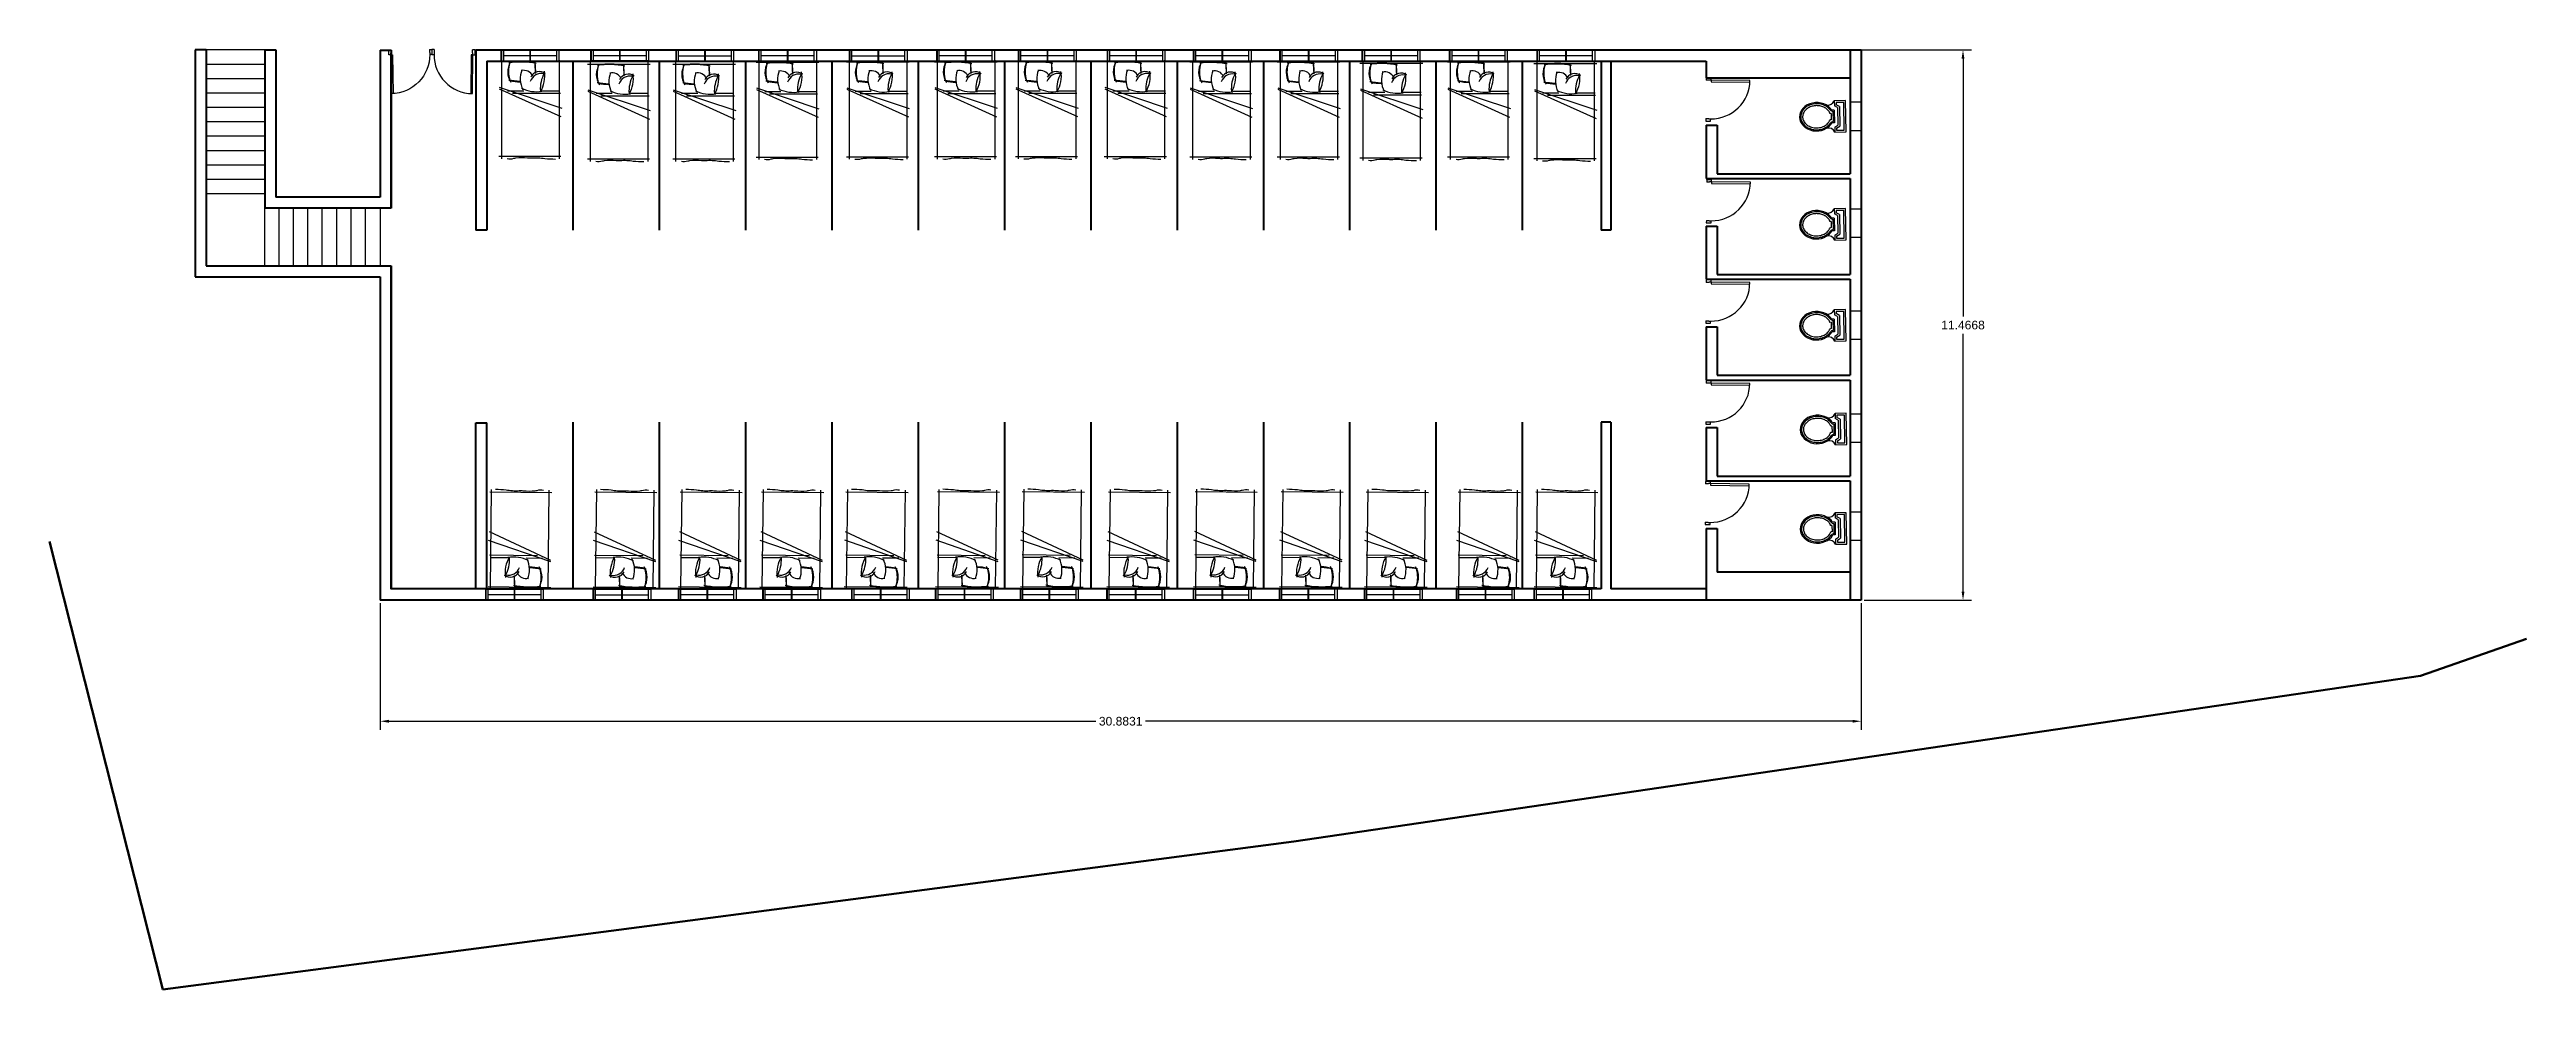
# Model space of a CAD drawing. Header units: metres. Extents: x -353 to 1688, y -477 to 135.
# Drawn here: x -337.8 to -286.2, y -466.3 to -446.7 of the extents above; entities that cross this region are included whole.
import ezdxf

# ---------------------------------------------------------------- set-up
doc = ezdxf.new("R2010")
doc.units = ezdxf.units.M
doc.header["$MEASUREMENT"] = 0
doc.linetypes.add('ACAD_ISO04W100', pattern=[30, 24, -3, 0, -3])
for name, color, linetype, lineweight in [('DIMENSION', 240, 'Continuous', 40), ('SITE BOUNDARY', 6, 'ACAD_ISO04W100', 60), ('WALL', 2, 'Continuous', 40)]:
    doc.layers.add(name, color=color, linetype=linetype, lineweight=lineweight)
doc.layers.add('door space', color=1, linetype='Continuous')
doc.layers.add('WINDOW', color=10, linetype='Continuous')
doc.layers.add('FURNITURE', color=130, linetype='Continuous', plot=False)
doc.layers.add('STAIR', color=231, linetype='Continuous', plot=False)
doc.styles.get("Standard").update_dxf_attribs({"font": 'arial.ttf'})
doc.dimstyles.new('Annotative', dxfattribs={"dimscale": 0, "dimtxt": 0.18, "dimasz": 0.18, "dimexe": 0.18, "dimexo": 0.0625, "dimgap": 0.09, "dimtad": 0, "dimtih": 1, "dimtoh": 1, "dimdec": 4, "dimzin": 0, "dimdsep": 46, "dimtxsty": 'Standard', "dimcen": 0.09, "dimadec": 0, "dimazin": 0, "dimtfac": 1, "dimtdec": 4, "dimtofl": 0, "dimtmove": 0, "dimatfit": 3, "dimfxl": 1, "dimtolj": 1, "dimtzin": 0, "dimarcsym": 0})

msp = doc.modelspace()

# ---------------------------------------------------------------- blocks, each defined once
blk = doc.blocks.new('A$C50846A53')
at = {"linetype": 'Continuous'}
for p, q in [((0, 0.74), (0, 0.56)), ((0.5, 0.74), (0, 0.74)), ((0, 0.56), (0.08, 0.56)), ((0.47, 0.71), (0.03, 0.71)), ((0.03, 0.71), (0.03, 0.59)), ((0.03, 0.59), (0.063, 0.59)), ((0.093, 0.64), (0.063, 0.59)), ((0.11, 0.61), (0.08, 0.56)), ((0.093, 0.64), (0.407, 0.64)), ((0.11, 0.61), (0.39, 0.61)), ((0.15, 0.557), (0.15, 0.52)), ((0.15, 0.557), (0.351, 0.557)), ((0.17, 0.537), (0.332, 0.537)), ((0.2, 0.507), (0.2, 0.488)), ((0.2, 0.507), (0.301, 0.507)), ((0.301, 0.507), (0.301, 0.488)), ((0.351, 0.557), (0.351, 0.52)), ((0.42, 0.56), (0.39, 0.61)), ((0.437, 0.59), (0.407, 0.64)), ((0.42, 0.56), (0.5, 0.56)), ((0.437, 0.59), (0.47, 0.59)), ((0.47, 0.59), (0.47, 0.71)), ((0.5, 0.56), (0.5, 0.74))]:
    blk.add_line(p, q, dxfattribs=at)
for centre, radius, start, end in [((-0.039, 0.461), 0.106, 344.642, 68.7339), ((0.11, 0.542), 0.06, 306.0032, 355.4798), ((0.391, 0.542), 0.06, 184.5202, 233.9959), ((0.539, 0.461), 0.106, 111.2661, 195.358)]:
    blk.add_arc(centre, radius, start, end, dxfattribs=at)
blk.add_ellipse((0.251, 0.274), major_axis=(0, 0.274), ratio=0.828948, start_param=0.459479, end_param=5.823706, dxfattribs=at)
for points, knots in [([(0.145, 0.493), (0.144, 0.492), (0.143, 0.491), (0.132, 0.483), (0.123, 0.475), (0.106, 0.457), (0.098, 0.447), (0.084, 0.426), (0.077, 0.415), (0.066, 0.391), (0.061, 0.378), (0.053, 0.352), (0.05, 0.339), (0.045, 0.311), (0.044, 0.298), (0.043, 0.27), (0.043, 0.256), (0.046, 0.228), (0.049, 0.215), (0.055, 0.188), (0.059, 0.175), (0.069, 0.15), (0.075, 0.138), (0.088, 0.116), (0.095, 0.105), (0.111, 0.085), (0.12, 0.077), (0.138, 0.06), (0.147, 0.053), (0.167, 0.041), (0.178, 0.036), (0.199, 0.028), (0.209, 0.025), (0.231, 0.021), (0.242, 0.02), (0.264, 0.02), (0.275, 0.021), (0.297, 0.026), (0.307, 0.029), (0.328, 0.038), (0.338, 0.044), (0.358, 0.057), (0.367, 0.064), (0.385, 0.081), (0.394, 0.09), (0.409, 0.11), (0.416, 0.121), (0.429, 0.144), (0.434, 0.156), (0.444, 0.181), (0.448, 0.194), (0.454, 0.221), (0.456, 0.235), (0.458, 0.262), (0.458, 0.276), (0.457, 0.304), (0.455, 0.318), (0.45, 0.345), (0.447, 0.358), (0.438, 0.384), (0.433, 0.396), (0.421, 0.42), (0.414, 0.431), (0.399, 0.452), (0.391, 0.461), (0.374, 0.479), (0.365, 0.486), (0.356, 0.493)], [0.542145, 0.542145, 0.542145, 0.542145, 0.562703, 0.562703, 0.724661, 0.724661, 0.886619, 0.886619, 1.048577, 1.048577, 1.210535, 1.210535, 1.372493, 1.372493, 1.534451, 1.534451, 1.696409, 1.696409, 1.858367, 1.858367, 2.020325, 2.020325, 2.182283, 2.182283, 2.344241, 2.344241, 2.506199, 2.506199, 2.668157, 2.668157, 2.830115, 2.830115, 2.992073, 2.992073, 3.154031, 3.154031, 3.315989, 3.315989, 3.477947, 3.477947, 3.639905, 3.639905, 3.801863, 3.801863, 3.963821, 3.963821, 4.125779, 4.125779, 4.287737, 4.287737, 4.449695, 4.449695, 4.611653, 4.611653, 4.773611, 4.773611, 4.935569, 4.935569, 5.097526, 5.097526, 5.259484, 5.259484, 5.421442, 5.421442, 5.5834, 5.5834, 5.741045, 5.741045, 5.741045, 5.741045]), ([(0.2, 0.488), (0.17, 0.474), (0.164, 0.47), (0.151, 0.46), (0.144, 0.454), (0.13, 0.439), (0.123, 0.431), (0.111, 0.413), (0.106, 0.404), (0.096, 0.384), (0.091, 0.373), (0.084, 0.352), (0.081, 0.34), (0.076, 0.317), (0.075, 0.305), (0.073, 0.282), (0.073, 0.27), (0.074, 0.246), (0.076, 0.234), (0.08, 0.211), (0.083, 0.2), (0.09, 0.178), (0.095, 0.167), (0.104, 0.147), (0.11, 0.138), (0.122, 0.12), (0.128, 0.112), (0.142, 0.097), (0.149, 0.09), (0.165, 0.078), (0.173, 0.073), (0.189, 0.064), (0.197, 0.06), (0.214, 0.055), (0.222, 0.053), (0.239, 0.05), (0.248, 0.05), (0.266, 0.051), (0.276, 0.052), (0.296, 0.057), (0.306, 0.061), (0.325, 0.071), (0.335, 0.077), (0.353, 0.091), (0.361, 0.099), (0.377, 0.117), (0.384, 0.127), (0.398, 0.149), (0.404, 0.161), (0.414, 0.185), (0.418, 0.198), (0.424, 0.225), (0.426, 0.239), (0.428, 0.267), (0.428, 0.281), (0.426, 0.309), (0.424, 0.323), (0.418, 0.349), (0.414, 0.363), (0.404, 0.387), (0.398, 0.399), (0.385, 0.421), (0.378, 0.431), (0.362, 0.449), (0.353, 0.458), (0.338, 0.469), (0.332, 0.474), (0.301, 0.488)], [0.459479, 0.459479, 0.459479, 0.459479, 0.567422, 0.567422, 0.720865, 0.720865, 0.874307, 0.874307, 1.02775, 1.02775, 1.181192, 1.181192, 1.334635, 1.334635, 1.488077, 1.488077, 1.64152, 1.64152, 1.794963, 1.794963, 1.948405, 1.948405, 2.101848, 2.101848, 2.25529, 2.25529, 2.408733, 2.408733, 2.562175, 2.562175, 2.715618, 2.715618, 2.86906, 2.86906, 3.022503, 3.022503, 3.175946, 3.175946, 3.356457, 3.356457, 3.536968, 3.536968, 3.717479, 3.717479, 3.89799, 3.89799, 4.078501, 4.078501, 4.259012, 4.259012, 4.439523, 4.439523, 4.620035, 4.620035, 4.800546, 4.800546, 4.981057, 4.981057, 5.161568, 5.161568, 5.342079, 5.342079, 5.52259, 5.52259, 5.703101, 5.703101, 5.823706, 5.823706, 5.823706, 5.823706])]:
    blk.add_open_spline(points, degree=3, knots=knots, dxfattribs=at)
blk = doc.blocks.new('*D421')
at = {"layer": 'Defpoints', "color": 0, "transparency": 16777216}
for p in [(-300.301, -446.693), (-300.071, -458.16), (-297.948, -458.16)]:
    blk.add_point(p, dxfattribs=at)
at = {"layer": 'DIMENSION', "color": 0, "lineweight": -2, "transparency": 16777216}
for p, q in [((-300.238, -446.693), (-297.768, -446.693)), ((-297.948, -446.873), (-297.948, -452.245)), ((-297.948, -457.98), (-297.948, -452.608)), ((-300.008, -458.16), (-297.768, -458.16))]:
    blk.add_line(p, q, dxfattribs=at)
at = {"layer": 'DIMENSION', "color": 0, "transparency": 16777216}
for points in [[(-297.978, -446.873), (-297.918, -446.873), (-297.948, -446.693)], [(-297.978, -457.98), (-297.918, -457.98), (-297.948, -458.16)]]:
    blk.add_solid(points, dxfattribs=at)
at = {"layer": 'DIMENSION', "color": 0, "transparency": 16777216, "insert": (-297.948, -452.427), "char_height": 0.18, "attachment_point": 5}
blk.add_mtext('\\A1;11.4668', dxfattribs=at)
blk = doc.blocks.new('*D422')
at = {"layer": 'Defpoints', "color": 0, "transparency": 16777216}
for p in [(-330.954, -458.16), (-300.071, -458.16), (-330.954, -460.684)]:
    blk.add_point(p, dxfattribs=at)
at = {"layer": 'DIMENSION', "color": 0, "lineweight": -2, "transparency": 16777216}
for p, q in [((-330.954, -458.222), (-330.954, -460.864)), ((-300.071, -458.222), (-300.071, -460.864)), ((-330.774, -460.684), (-316.029, -460.684)), ((-300.251, -460.684), (-314.996, -460.684))]:
    blk.add_line(p, q, dxfattribs=at)
at = {"layer": 'DIMENSION', "color": 0, "transparency": 16777216}
for points in [[(-330.774, -460.654), (-330.774, -460.714), (-330.954, -460.684)], [(-300.251, -460.654), (-300.251, -460.714), (-300.071, -460.684)]]:
    blk.add_solid(points, dxfattribs=at)
at = {"layer": 'DIMENSION', "color": 0, "transparency": 16777216, "insert": (-315.513, -460.684), "char_height": 0.18, "attachment_point": 5}
blk.add_mtext('\\A1;30.8831', dxfattribs=at)

# ---------------------------------------------------------------- dimensions: what is measured, and where the dimension line sits
at = {"layer": 'DIMENSION'}
dim = msp.add_linear_dim(base=(-297.94842, -458.15993), p1=(-300.30098, -446.6931), p2=(-300.07098, -458.15993), angle=90, dimstyle='Annotative', dxfattribs=at)
dim.commit()
dim.dimension.update_dxf_attribs({"geometry": '*D421', "text_midpoint": (-297.94842, -452.42652)})
dim = msp.add_linear_dim(base=(-330.95407, -460.68446), p1=(-300.07098, -458.15993), p2=(-330.95407, -458.15993), dimstyle='Annotative', dxfattribs=at)
dim.commit()
dim.dimension.update_dxf_attribs({"geometry": '*D422', "text_midpoint": (-315.51253, -460.68446)})

# ---------------------------------------------------------------- linework, layer by layer
at = {"layer": 'door space'}
for p, q in [((-330.77583, -446.69316), (-330.72583, -446.69266)), ((-330.77483, -446.79315), (-330.77583, -446.69316)), ((-330.72523, -446.75265), (-330.73023, -446.7527)), ((-330.72983, -446.7927), (-330.73023, -446.7527)), ((-330.72523, -446.75265), (-330.72583, -446.69266)), ((-329.92587, -446.68463), (-329.87587, -446.68412)), ((-329.92587, -446.68463), (-329.92527, -446.74462)), ((-329.92027, -446.74457), (-329.92527, -446.74462)), ((-329.92027, -446.74457), (-329.91987, -446.78457)), ((-329.87587, -446.68412), (-329.87688, -446.78412)), ((-329.87587, -446.68412), (-329.87487, -446.78412)), ((-329.82588, -446.68463), (-329.87587, -446.68412)), ((-329.83148, -446.74457), (-329.83188, -446.78457)), ((-329.83148, -446.74457), (-329.82648, -446.74462)), ((-329.82588, -446.68463), (-329.82648, -446.74462)), ((-329.02652, -446.75265), (-329.02592, -446.69266)), ((-329.02652, -446.75265), (-329.02152, -446.7527)), ((-328.97592, -446.69316), (-329.02592, -446.69266)), ((-329.02192, -446.7927), (-329.02152, -446.7527)), ((-328.97692, -446.79315), (-328.97592, -446.69316)), ((-330.72983, -446.7927), (-330.77483, -446.79315)), ((-330.72983, -446.7927), (-330.69483, -446.79235)), ((-330.7217, -447.60266), (-330.72983, -446.7927)), ((-330.69483, -446.79235), (-330.6867, -447.60231)), ((-329.87487, -446.78412), (-329.91987, -446.78457)), ((-329.87688, -446.78412), (-329.83188, -446.78457)), ((-329.05692, -446.79235), (-329.06505, -447.60231)), ((-329.02192, -446.7927), (-329.05692, -446.79235)), ((-329.03005, -447.60266), (-329.02192, -446.7927)), ((-329.02192, -446.7927), (-328.97692, -446.79315)), ((-303.30098, -447.2731), (-303.30149, -447.3231)), ((-303.20099, -447.2741), (-303.30098, -447.2731)), ((-303.20144, -447.3191), (-303.20099, -447.2741)), ((-303.24149, -447.3237), (-303.30149, -447.3231)), ((-303.24149, -447.3237), (-303.24144, -447.3187)), ((-303.20144, -447.3191), (-303.24144, -447.3187)), ((-303.20144, -447.3191), (-303.20179, -447.3541)), ((-303.20179, -447.3541), (-302.39183, -447.36223)), ((-302.39148, -447.32723), (-303.20144, -447.3191)), ((-303.30952, -448.12306), (-303.31002, -448.17306)), ((-303.31002, -448.17306), (-303.21002, -448.17406)), ((-303.30952, -448.12306), (-303.24952, -448.12366)), ((-303.24957, -448.12866), (-303.24952, -448.12366)), ((-303.24957, -448.12866), (-303.20957, -448.12906)), ((-303.21002, -448.17406), (-303.20957, -448.12906)), ((-303.2915, -449.3962), (-303.292, -449.44619)), ((-303.23201, -449.4468), (-303.292, -449.44619)), ((-303.19151, -449.3972), (-303.2915, -449.3962)), ((-303.23201, -449.4468), (-303.23196, -449.4418)), ((-303.19196, -449.4422), (-303.23196, -449.4418)), ((-303.19196, -449.4422), (-303.19231, -449.4772)), ((-303.19231, -449.4772), (-302.38235, -449.48533)), ((-303.19196, -449.4422), (-303.19151, -449.3972)), ((-302.382, -449.45033), (-303.19196, -449.4422)), ((-303.30003, -450.24615), (-303.30054, -450.29615)), ((-303.30054, -450.29615), (-303.20054, -450.29715)), ((-303.30003, -450.24615), (-303.24004, -450.24676)), ((-303.24009, -450.25175), (-303.24004, -450.24676)), ((-303.24009, -450.25175), (-303.20009, -450.25216)), ((-303.20054, -450.29715), (-303.20009, -450.25216)), ((-303.30119, -451.4867), (-303.30169, -451.5367)), ((-303.2417, -451.5373), (-303.30169, -451.5367)), ((-303.2012, -451.4877), (-303.30119, -451.4867)), ((-303.2417, -451.5373), (-303.24165, -451.5323)), ((-303.20165, -451.5327), (-303.24165, -451.5323)), ((-303.20165, -451.5327), (-303.202, -451.5677)), ((-303.202, -451.5677), (-302.39204, -451.57583)), ((-303.20165, -451.5327), (-303.2012, -451.4877)), ((-302.39169, -451.54083), (-303.20165, -451.5327)), ((-303.30972, -452.33666), (-303.31022, -452.38665)), ((-303.31022, -452.38665), (-303.21023, -452.38766)), ((-303.30972, -452.33666), (-303.24973, -452.33726)), ((-303.24978, -452.34226), (-303.24973, -452.33726)), ((-303.24978, -452.34226), (-303.20978, -452.34266)), ((-303.21023, -452.38766), (-303.20978, -452.34266)), ((-303.30204, -453.58993), (-303.30254, -453.63993)), ((-303.24254, -453.64053), (-303.30254, -453.63993)), ((-303.20204, -453.59094), (-303.30204, -453.58993)), ((-303.24254, -453.64053), (-303.24249, -453.63553)), ((-303.2025, -453.63593), (-303.24249, -453.63553)), ((-303.2025, -453.63593), (-303.20285, -453.67093)), ((-303.20285, -453.67093), (-302.39289, -453.67906)), ((-303.2025, -453.63593), (-303.20204, -453.59094)), ((-302.39254, -453.64406), (-303.2025, -453.63593)), ((-303.31057, -454.43989), (-303.31107, -454.48989)), ((-303.31107, -454.48989), (-303.21108, -454.49089)), ((-303.31057, -454.43989), (-303.25057, -454.44049)), ((-303.25062, -454.44549), (-303.25057, -454.44049)), ((-303.25062, -454.44549), (-303.21063, -454.44589)), ((-303.21108, -454.49089), (-303.21063, -454.44589)), ((-303.31479, -455.68521), (-303.31529, -455.73521)), ((-303.2553, -455.73581), (-303.31529, -455.73521)), ((-303.2148, -455.68621), (-303.31479, -455.68521)), ((-303.2553, -455.73581), (-303.25525, -455.73081)), ((-303.21525, -455.73121), (-303.25525, -455.73081)), ((-303.21525, -455.73121), (-303.2156, -455.76621)), ((-303.2156, -455.76621), (-302.40564, -455.77434)), ((-303.21525, -455.73121), (-303.2148, -455.68621)), ((-302.40529, -455.73934), (-303.21525, -455.73121)), ((-303.32332, -456.53517), (-303.32383, -456.58516)), ((-303.32383, -456.58516), (-303.22383, -456.58617)), ((-303.32332, -456.53517), (-303.26333, -456.53577)), ((-303.26338, -456.54077), (-303.26333, -456.53577)), ((-303.26338, -456.54077), (-303.22338, -456.54117)), ((-303.22383, -456.58617), (-303.22338, -456.54117))]:
    msp.add_line(p, q, dxfattribs=at)
at = {"layer": 'door space', "extrusion": (0, 0, -1)}
msp.add_ellipse((-330.72983, -446.7927), major_axis=(-0.56698, -0.57848), ratio=1, start_param=3.92699082, end_param=5.49778714, dxfattribs=at)
at = {"layer": 'door space'}
for centre, major_axis in [((-329.02192, -446.7927), (0.56698, -0.57848)), ((-303.20144, -447.3191), (0.57848, 0.56698)), ((-303.19196, -449.4422), (0.57848, 0.56698)), ((-303.20165, -451.5327), (0.57848, 0.56698)), ((-303.2025, -453.63593), (0.57848, 0.56698)), ((-303.21525, -455.73121), (0.57848, 0.56698))]:
    msp.add_ellipse(centre, major_axis=major_axis, ratio=1, start_param=3.92699082, end_param=5.49778714, dxfattribs=at)
at = {"layer": 'FURNITURE', "color": 7, "linetype": 'Continuous'}
for p, q in [((-328.48074, -446.93235), (-327.17241, -446.93235)), ((-326.63299, -446.98585), (-325.32465, -446.98585)), ((-324.85211, -446.98585), (-323.54378, -446.98585)), ((-323.11619, -446.9466), (-321.80785, -446.9466)), ((-321.23167, -446.94013), (-319.92334, -446.94013)), ((-319.3982, -446.93745), (-318.08987, -446.93745)), ((-317.70867, -446.93333), (-316.40034, -446.93333)), ((-315.85472, -446.93274), (-314.54639, -446.93274)), ((-314.0728, -446.94211), (-312.76447, -446.94211)), ((-312.24814, -446.94211), (-310.93981, -446.94211)), ((-310.52289, -446.96419), (-309.21456, -446.96419)), ((-308.6981, -446.94274), (-307.38977, -446.94274)), ((-306.89479, -446.97492), (-305.58645, -446.97492)), ((-327.39622, -457.9003), (-328.70446, -457.88532)), ((-325.20521, -457.90272), (-326.51346, -457.88774)), ((-323.42561, -457.90055), (-324.73386, -457.88558)), ((-321.72845, -457.90071), (-323.0367, -457.88573)), ((-319.96874, -457.89735), (-321.27699, -457.88237)), ((-318.06307, -457.89633), (-319.37132, -457.88136)), ((-316.29278, -457.89372), (-317.60102, -457.87875)), ((-314.49324, -457.89818), (-315.80148, -457.88321)), ((-312.68681, -457.89372), (-313.99506, -457.87875)), ((-310.89267, -457.89617), (-312.20091, -457.88119)), ((-309.11862, -457.89817), (-310.42687, -457.88319)), ((-307.20058, -457.90055), (-308.50882, -457.88558)), ((-305.58351, -457.90055), (-306.89176, -457.88558))]:
    msp.add_line(p, q, dxfattribs=at)
at = {"layer": 'FURNITURE', "linetype": 'Continuous'}
for p, q in [((-328.42272, -446.90231), (-328.42272, -448.96406)), ((-327.22272, -446.90231), (-327.22272, -448.96406)), ((-326.57496, -446.95581), (-326.57496, -449.01755)), ((-325.37496, -446.95581), (-325.37496, -449.01755)), ((-324.79409, -446.95581), (-324.79409, -449.01755)), ((-323.59409, -446.95581), (-323.59409, -449.01755)), ((-323.05816, -446.91656), (-323.05816, -448.97831)), ((-321.85816, -446.91656), (-321.85816, -448.97831)), ((-321.17365, -446.91009), (-321.17365, -448.97184)), ((-319.97365, -446.91009), (-319.97365, -448.97184)), ((-319.34018, -446.90741), (-319.34018, -448.96916)), ((-318.14018, -446.90741), (-318.14018, -448.96916)), ((-317.65065, -446.90329), (-317.65065, -448.96504)), ((-316.45065, -446.90329), (-316.45065, -448.96504)), ((-315.79669, -446.90269), (-315.79669, -448.96444)), ((-314.59669, -446.90269), (-314.59669, -448.96444)), ((-314.01478, -446.91206), (-314.01478, -448.97381)), ((-312.81478, -446.91206), (-312.81478, -448.97381)), ((-312.19012, -446.91206), (-312.19012, -448.97381)), ((-310.99012, -446.91206), (-310.99012, -448.97381)), ((-310.46487, -446.93415), (-310.46487, -448.9959)), ((-309.26487, -446.93415), (-309.26487, -448.9959)), ((-308.64008, -446.9127), (-308.64008, -448.97445)), ((-307.44008, -446.9127), (-307.44008, -448.97445)), ((-306.83676, -446.94488), (-306.83676, -449.00662)), ((-305.63676, -446.94488), (-305.63676, -449.00662)), ((-328.47181, -447.47069), (-327.16989, -447.90244)), ((-328.4714, -447.49973), (-327.18695, -448.08006)), ((-328.30027, -447.54195), (-327.9617, -447.54195)), ((-328.1979, -447.59275), (-327.19623, -447.59275)), ((-327.58491, -447.54195), (-327.20579, -447.54195)), ((-326.62406, -447.52419), (-325.32214, -447.95593)), ((-326.62365, -447.55323), (-325.3392, -448.13355)), ((-326.45252, -447.59545), (-326.11395, -447.59545)), ((-326.35015, -447.64625), (-325.34847, -447.64625)), ((-325.73716, -447.59545), (-325.35803, -447.59545)), ((-324.84318, -447.52419), (-323.54126, -447.95593)), ((-324.84277, -447.55323), (-323.55832, -448.13355)), ((-324.67164, -447.59545), (-324.33307, -447.59545)), ((-324.56927, -447.64625), (-323.5676, -447.64625)), ((-323.95628, -447.59545), (-323.57716, -447.59545)), ((-323.10726, -447.48494), (-321.80534, -447.91668)), ((-323.10684, -447.51398), (-321.8224, -448.09431)), ((-322.93571, -447.5562), (-322.59715, -447.5562)), ((-322.83335, -447.607), (-321.83167, -447.607)), ((-322.22036, -447.5562), (-321.84123, -447.5562)), ((-321.22274, -447.47847), (-319.92082, -447.91022)), ((-321.22233, -447.50751), (-319.93788, -448.08784)), ((-321.0512, -447.54973), (-320.71263, -447.54973)), ((-320.94883, -447.60053), (-319.94716, -447.60053)), ((-320.33584, -447.54973), (-319.95672, -447.54973)), ((-319.38927, -447.47579), (-318.08735, -447.90753)), ((-319.38886, -447.50483), (-318.10441, -448.08516)), ((-319.21773, -447.54705), (-318.87916, -447.54705)), ((-319.11536, -447.59785), (-318.11368, -447.59785)), ((-318.50237, -447.54705), (-318.12325, -447.54705)), ((-317.69974, -447.47167), (-316.39782, -447.90342)), ((-317.69933, -447.50071), (-316.41488, -448.08104)), ((-317.5282, -447.54293), (-317.18963, -447.54293)), ((-317.42583, -447.59373), (-316.42416, -447.59373)), ((-316.81284, -447.54293), (-316.43372, -447.54293)), ((-315.84579, -447.47108), (-314.54387, -447.90282)), ((-315.84538, -447.50011), (-314.56093, -448.08044)), ((-315.67425, -447.54234), (-315.33568, -447.54234)), ((-315.57188, -447.59314), (-314.5702, -447.59314)), ((-314.95889, -447.54234), (-314.57976, -447.54234)), ((-314.06388, -447.48044), (-312.76196, -447.91219)), ((-314.06346, -447.50948), (-312.77901, -448.08981)), ((-313.89233, -447.55171), (-313.55377, -447.55171)), ((-313.78996, -447.60251), (-312.78829, -447.60251)), ((-313.17697, -447.55171), (-312.79785, -447.55171)), ((-312.23921, -447.48044), (-310.9373, -447.91219)), ((-312.2388, -447.50948), (-310.95435, -448.08981)), ((-312.06767, -447.55171), (-311.72911, -447.55171)), ((-311.9653, -447.60251), (-310.96363, -447.60251)), ((-311.35231, -447.55171), (-310.97319, -447.55171)), ((-310.51396, -447.50253), (-309.21204, -447.93427)), ((-310.51355, -447.53157), (-309.2291, -448.1119)), ((-310.34242, -447.57379), (-310.00385, -447.57379)), ((-310.24005, -447.62459), (-309.23837, -447.62459)), ((-309.62706, -447.57379), (-309.24794, -447.57379)), ((-308.68917, -447.48108), (-307.38725, -447.91283)), ((-308.68876, -447.51012), (-307.40431, -448.09045)), ((-308.51763, -447.55234), (-308.17906, -447.55234)), ((-308.41526, -447.60314), (-307.41358, -447.60314)), ((-307.80227, -447.55234), (-307.42315, -447.55234)), ((-306.88586, -447.51326), (-305.58394, -447.945)), ((-306.88545, -447.54229), (-305.601, -448.12262)), ((-306.71432, -447.58452), (-306.37575, -447.58452)), ((-306.61195, -447.63532), (-305.61027, -447.63532)), ((-305.99896, -447.58452), (-305.61983, -447.58452)), ((-328.48074, -448.90935), (-327.18572, -448.90935)), ((-326.63299, -448.96285), (-325.33797, -448.96285)), ((-324.85211, -448.96285), (-323.55709, -448.96285)), ((-323.11619, -448.9236), (-321.82117, -448.9236)), ((-321.23167, -448.91713), (-319.93665, -448.91713)), ((-319.3982, -448.91445), (-318.10318, -448.91445)), ((-317.70867, -448.91033), (-316.41365, -448.91033)), ((-315.85472, -448.90974), (-314.5597, -448.90974)), ((-314.0728, -448.91911), (-312.77778, -448.91911)), ((-312.24814, -448.91911), (-310.95312, -448.91911)), ((-310.52289, -448.94119), (-309.22787, -448.94119)), ((-308.6981, -448.91974), (-307.40308, -448.91974)), ((-306.89479, -448.95192), (-305.59977, -448.95192)), ((-327.37359, -455.92343), (-328.66852, -455.90861)), ((-328.6545, -457.91594), (-328.6309, -455.85433)), ((-327.45458, -457.92968), (-327.43098, -455.86806)), ((-325.18258, -455.92585), (-326.47752, -455.91102)), ((-326.4635, -457.91836), (-326.4399, -455.85675)), ((-325.26358, -457.93209), (-325.23998, -455.87048)), ((-323.40298, -455.92368), (-324.69792, -455.90886)), ((-324.68389, -457.9162), (-324.6603, -455.85458)), ((-323.48397, -457.92993), (-323.46037, -455.86832)), ((-321.70582, -455.92384), (-323.00076, -455.90902)), ((-322.98673, -457.91635), (-322.96313, -455.85474)), ((-321.78681, -457.93009), (-321.76321, -455.86848)), ((-319.94611, -455.92048), (-321.24105, -455.90565)), ((-321.22703, -457.91299), (-321.20343, -455.85138)), ((-320.02711, -457.92672), (-320.00351, -455.86511)), ((-318.04044, -455.91946), (-319.33538, -455.90464)), ((-319.32136, -457.91197), (-319.29776, -455.85036)), ((-318.12144, -457.92571), (-318.09784, -455.8641)), ((-316.27015, -455.91685), (-317.56508, -455.90203)), ((-317.55106, -457.90937), (-317.52746, -455.84775)), ((-316.35114, -457.9231), (-316.32754, -455.86149)), ((-314.47061, -455.92131), (-315.76554, -455.90649)), ((-315.75152, -457.91383), (-315.72792, -455.85221)), ((-314.5516, -457.92756), (-314.528, -455.86595)), ((-312.66418, -455.91685), (-313.95912, -455.90203)), ((-313.9451, -457.90937), (-313.9215, -455.84775)), ((-312.74517, -457.9231), (-312.72157, -455.86149)), ((-310.87004, -455.91929), (-312.16497, -455.90447)), ((-312.15095, -457.91181), (-312.12735, -455.8502)), ((-310.95103, -457.92554), (-310.92743, -455.86393)), ((-309.096, -455.9213), (-310.39093, -455.90648)), ((-310.37691, -457.91381), (-310.35331, -455.8522)), ((-309.17699, -457.92755), (-309.15339, -455.86593)), ((-307.17795, -455.92368), (-308.47288, -455.90886)), ((-308.45886, -457.9162), (-308.43526, -455.85458)), ((-307.25894, -457.92993), (-307.23534, -455.86832)), ((-305.56088, -455.92368), (-306.85582, -455.90886)), ((-306.8418, -457.9162), (-306.8182, -455.85458)), ((-305.64187, -457.92993), (-305.61827, -455.86832)), ((-327.39898, -457.36189), (-328.69587, -456.91528)), ((-327.39906, -457.33285), (-328.67679, -456.73786)), ((-325.20798, -457.36431), (-326.50487, -456.91769)), ((-325.20806, -457.33527), (-326.48578, -456.74028)), ((-323.42838, -457.36215), (-324.72527, -456.91553)), ((-323.42846, -457.33311), (-324.70618, -456.73812)), ((-321.73121, -457.3623), (-323.02811, -456.91569)), ((-321.7313, -457.33326), (-323.00902, -456.73827)), ((-319.97151, -457.35894), (-321.2684, -456.91233)), ((-319.97159, -457.3299), (-321.24931, -456.73491)), ((-318.06584, -457.35793), (-319.36273, -456.91131)), ((-318.06592, -457.32889), (-319.34364, -456.7339)), ((-316.29554, -457.35532), (-317.59243, -456.9087)), ((-316.29562, -457.32628), (-317.57334, -456.73129)), ((-314.496, -457.35978), (-315.79289, -456.91316)), ((-314.49608, -457.33074), (-315.7738, -456.73575)), ((-312.68958, -457.35532), (-313.98647, -456.9087)), ((-312.68966, -457.32628), (-313.96738, -456.73129)), ((-310.89543, -457.35776), (-312.19232, -456.91114)), ((-310.89551, -457.32872), (-312.17323, -456.73373)), ((-309.12139, -457.35976), (-310.41828, -456.91315)), ((-309.12147, -457.33072), (-310.39919, -456.73573)), ((-307.20334, -457.36215), (-308.50023, -456.91553)), ((-307.20342, -457.33311), (-308.48115, -456.73812)), ((-305.58628, -457.36215), (-306.88317, -456.91553)), ((-305.58636, -457.33311), (-306.86408, -456.73812)), ((-327.67148, -457.2367), (-328.67309, -457.22524)), ((-328.28501, -457.28048), (-328.66411, -457.27615)), ((-327.5697, -457.28867), (-327.90824, -457.2848)), ((-325.48047, -457.23912), (-326.48208, -457.22766)), ((-326.094, -457.2829), (-326.4731, -457.27856)), ((-325.37869, -457.29109), (-325.71724, -457.28721)), ((-323.70087, -457.23696), (-324.70248, -457.22549)), ((-324.3144, -457.28074), (-324.6935, -457.2764)), ((-323.59909, -457.28893), (-323.93763, -457.28505)), ((-322.00371, -457.23712), (-323.00532, -457.22565)), ((-322.61724, -457.2809), (-322.99634, -457.27656)), ((-321.90193, -457.28908), (-322.24047, -457.28521)), ((-320.24401, -457.23375), (-321.24562, -457.22229)), ((-320.85754, -457.27753), (-321.23664, -457.27319)), ((-320.14223, -457.28572), (-320.48077, -457.28185)), ((-318.33833, -457.23274), (-319.33994, -457.22127)), ((-318.95186, -457.27652), (-319.33096, -457.27218)), ((-318.23655, -457.28471), (-318.5751, -457.28083)), ((-316.56804, -457.23013), (-317.56965, -457.21866)), ((-317.18157, -457.27391), (-317.56067, -457.26957)), ((-316.46626, -457.2821), (-316.8048, -457.27822)), ((-314.7685, -457.23459), (-315.77011, -457.22312)), ((-315.38203, -457.27837), (-315.76113, -457.27403)), ((-314.66672, -457.28656), (-315.00526, -457.28268)), ((-312.96207, -457.23013), (-313.96368, -457.21866)), ((-313.5756, -457.27391), (-313.9547, -457.26957)), ((-312.86029, -457.2821), (-313.19884, -457.27822)), ((-311.16793, -457.23257), (-312.16954, -457.22111)), ((-311.78146, -457.27635), (-312.16056, -457.27201)), ((-311.06615, -457.28454), (-311.40469, -457.28066)), ((-309.39389, -457.23457), (-310.3955, -457.22311)), ((-310.00742, -457.27836), (-310.38652, -457.27402)), ((-309.29211, -457.28654), (-309.63065, -457.28267)), ((-307.47584, -457.23696), (-308.47745, -457.22549)), ((-308.08937, -457.28074), (-308.46847, -457.2764)), ((-307.37406, -457.28893), (-307.7126, -457.28505)), ((-305.85877, -457.23696), (-306.86038, -457.22549)), ((-306.4723, -457.28074), (-306.8514, -457.2764)), ((-305.75699, -457.28893), (-306.09554, -457.28505))]:
    msp.add_line(p, q, dxfattribs=at)
for points in [[(-328.30307, -448.95755, 0.15235432), (-328.16635, -448.9491, 0.05352755), (-328.12582, -448.94229, -0.05589674), (-327.88373, -448.93984, 0.02697324), (-327.79613, -448.94193, -0.03694731), (-327.65832, -448.93997, -0.03644179), (-327.52336, -448.95506, 0.02377551), (-327.30087, -448.96559)], [(-326.45531, -449.01104, 0.15235432), (-326.3186, -449.0026, 0.05352755), (-326.27807, -448.99578, -0.05589674), (-326.03597, -448.99333, 0.02697324), (-325.94838, -448.99542, -0.03694731), (-325.81056, -448.99346, -0.03644179), (-325.6756, -449.00856, 0.02377551), (-325.45312, -449.01909)], [(-324.67444, -449.01104, 0.15235432), (-324.53772, -449.0026, 0.05352755), (-324.49719, -448.99578, -0.05589674), (-324.2551, -448.99333, 0.02697324), (-324.1675, -448.99542, -0.03694731), (-324.02969, -448.99346, -0.03644179), (-323.89473, -449.00856, 0.02377551), (-323.67224, -449.01909)], [(-322.93851, -448.9718, 0.15235432), (-322.8018, -448.96335, 0.05352755), (-322.76127, -448.95654, -0.05589674), (-322.51917, -448.95409, 0.02697324), (-322.43158, -448.95618, -0.03694731), (-322.29376, -448.95422, -0.03644179), (-322.1588, -448.96931, 0.02377551), (-321.93632, -448.97984)], [(-321.054, -448.96533, 0.15235432), (-320.91728, -448.95688, 0.05352755), (-320.87675, -448.95007, -0.05589674), (-320.63466, -448.94762, 0.02697324), (-320.54706, -448.94971, -0.03694731), (-320.40925, -448.94775, -0.03644179), (-320.27429, -448.96284, 0.02377551), (-320.0518, -448.97337)], [(-319.22053, -448.96265, 0.15235432), (-319.08381, -448.9542, 0.05352755), (-319.04328, -448.94739, -0.05589674), (-318.80119, -448.94494, 0.02697324), (-318.71359, -448.94703, -0.03694731), (-318.57578, -448.94506, -0.03644179), (-318.44082, -448.96016, 0.02377551), (-318.21833, -448.97069)], [(-317.531, -448.95853, 0.15235432), (-317.39428, -448.95008, 0.05352755), (-317.35375, -448.94327, -0.05589674), (-317.11166, -448.94082, 0.02697324), (-317.02406, -448.94291, -0.03694731), (-316.88625, -448.94095, -0.03644179), (-316.75129, -448.95604, 0.02377551), (-316.5288, -448.96657)], [(-315.67704, -448.95793, 0.15235432), (-315.54033, -448.94949, 0.05352755), (-315.4998, -448.94267, -0.05589674), (-315.2577, -448.94022, 0.02697324), (-315.17011, -448.94231, -0.03694731), (-315.03229, -448.94035, -0.03644179), (-314.89733, -448.95544, 0.02377551), (-314.67485, -448.96597)], [(-313.89513, -448.9673, 0.15235432), (-313.75842, -448.95886, 0.05352755), (-313.71788, -448.95204, -0.05589674), (-313.47579, -448.94959, 0.02697324), (-313.38819, -448.95168, -0.03694731), (-313.25038, -448.94972, -0.03644179), (-313.11542, -448.96481, 0.02377551), (-312.89294, -448.97534)], [(-312.07047, -448.9673, 0.15235432), (-311.93376, -448.95886, 0.05352755), (-311.89322, -448.95204, -0.05589674), (-311.65113, -448.94959, 0.02697324), (-311.56353, -448.95168, -0.03694731), (-311.42572, -448.94972, -0.03644179), (-311.29076, -448.96481, 0.02377551), (-311.06828, -448.97534)], [(-310.34521, -448.98939, 0.15235432), (-310.2085, -448.98094, 0.05352755), (-310.16797, -448.97413, -0.05589674), (-309.92587, -448.97168, 0.02697324), (-309.83828, -448.97377, -0.03694731), (-309.70046, -448.9718, -0.03644179), (-309.56551, -448.9869, 0.02377551), (-309.34302, -448.99743)], [(-308.52043, -448.96794, 0.15235432), (-308.38371, -448.9595, 0.05352755), (-308.34318, -448.95268, -0.05589674), (-308.10109, -448.95023, 0.02697324), (-308.01349, -448.95232, -0.03694731), (-307.87568, -448.95036, -0.03644179), (-307.74072, -448.96545, 0.02377551), (-307.51823, -448.97598)], [(-306.71711, -449.00011, 0.15235432), (-306.5804, -448.99167, 0.05352755), (-306.53987, -448.98485, -0.05589674), (-306.29777, -448.9824, 0.02697324), (-306.21018, -448.98449, -0.03694731), (-306.07236, -448.98253, -0.03644179), (-305.9374, -448.99762, 0.02377551), (-305.71492, -449.00816)], [(-327.5507, -455.8732, 0.15235432), (-327.6875, -455.88008, 0.05352755), (-327.72811, -455.88644, -0.05589674), (-327.97021, -455.88611, 0.02697324), (-328.05778, -455.88302, -0.03694731), (-328.19561, -455.8834, -0.03644179), (-328.33039, -455.86677, 0.02377551), (-328.55273, -455.85369)], [(-325.35969, -455.87562, 0.15235432), (-325.49649, -455.8825, 0.05352755), (-325.5371, -455.88885, -0.05589674), (-325.77921, -455.88853, 0.02697324), (-325.86677, -455.88544, -0.03694731), (-326.0046, -455.88582, -0.03644179), (-326.13938, -455.86918, 0.02377551), (-326.36173, -455.85611)], [(-323.58009, -455.87346, 0.15235432), (-323.71689, -455.88034, 0.05352755), (-323.7575, -455.88669, -0.05589674), (-323.99961, -455.88637, 0.02697324), (-324.08717, -455.88328, -0.03694731), (-324.225, -455.88366, -0.03644179), (-324.35978, -455.86702, 0.02377551), (-324.58213, -455.85394)], [(-321.88293, -455.87361, 0.15235432), (-322.01973, -455.88049, 0.05352755), (-322.06034, -455.88685, -0.05589674), (-322.30245, -455.88652, 0.02697324), (-322.39001, -455.88343, -0.03694731), (-322.52784, -455.88382, -0.03644179), (-322.66262, -455.86718, 0.02377551), (-322.88497, -455.8541)], [(-320.12323, -455.87025, 0.15235432), (-320.26003, -455.87713, 0.05352755), (-320.30063, -455.88348, -0.05589674), (-320.54274, -455.88316, 0.02697324), (-320.63031, -455.88007, -0.03694731), (-320.76813, -455.88045, -0.03644179), (-320.90291, -455.86382, 0.02377551), (-321.12526, -455.85074)], [(-318.21755, -455.86924, 0.15235432), (-318.35435, -455.87612, 0.05352755), (-318.39496, -455.88247, -0.05589674), (-318.63707, -455.88215, 0.02697324), (-318.72463, -455.87906, -0.03694731), (-318.86246, -455.87944, -0.03644179), (-318.99724, -455.8628, 0.02377551), (-319.21959, -455.84972)], [(-316.44726, -455.86663, 0.15235432), (-316.58406, -455.87351, 0.05352755), (-316.62467, -455.87986, -0.05589674), (-316.86677, -455.87954, 0.02697324), (-316.95434, -455.87645, -0.03694731), (-317.09217, -455.87683, -0.03644179), (-317.22694, -455.86019, 0.02377551), (-317.44929, -455.84711)], [(-314.64772, -455.87109, 0.15235432), (-314.78452, -455.87797, 0.05352755), (-314.82513, -455.88432, -0.05589674), (-315.06723, -455.884, 0.02697324), (-315.1548, -455.88091, -0.03694731), (-315.29263, -455.88129, -0.03644179), (-315.4274, -455.86465, 0.02377551), (-315.64975, -455.85157)], [(-312.84129, -455.86663, 0.15235432), (-312.97809, -455.87351, 0.05352755), (-313.0187, -455.87986, -0.05589674), (-313.26081, -455.87954, 0.02697324), (-313.34837, -455.87645, -0.03694731), (-313.4862, -455.87683, -0.03644179), (-313.62098, -455.86019, 0.02377551), (-313.84333, -455.84711)], [(-311.04715, -455.86907, 0.15235432), (-311.18395, -455.87595, 0.05352755), (-311.22456, -455.8823, -0.05589674), (-311.46666, -455.88198, 0.02697324), (-311.55423, -455.87889, -0.03694731), (-311.69206, -455.87927, -0.03644179), (-311.82683, -455.86263, 0.02377551), (-312.04918, -455.84956)], [(-309.27311, -455.87107, 0.15235432), (-309.40991, -455.87795, 0.05352755), (-309.45051, -455.88431, -0.05589674), (-309.69262, -455.88398, 0.02697324), (-309.78019, -455.88089, -0.03694731), (-309.91802, -455.88128, -0.03644179), (-310.05279, -455.86464, 0.02377551), (-310.27514, -455.85156)], [(-307.35506, -455.87346, 0.15235432), (-307.49186, -455.88034, 0.05352755), (-307.53247, -455.88669, -0.05589674), (-307.77457, -455.88637, 0.02697324), (-307.86214, -455.88328, -0.03694731), (-307.99997, -455.88366, -0.03644179), (-308.13475, -455.86702, 0.02377551), (-308.35709, -455.85394)], [(-305.73799, -455.87346, 0.15235432), (-305.87479, -455.88034, 0.05352755), (-305.9154, -455.88669, -0.05589674), (-306.15751, -455.88637, 0.02697324), (-306.24507, -455.88328, -0.03694731), (-306.3829, -455.88366, -0.03644179), (-306.51768, -455.86702, 0.02377551), (-306.74003, -455.85394)]]:
    msp.add_lwpolyline(points, format="xyb", dxfattribs=at)
at = {"layer": 'FURNITURE', "color": 7, "linetype": 'Continuous'}
for centre, radius, start, end in [((-327.90658, -447.14845), 0.38873, 147.509962, 213.833595), ((-328.00512, -448.34976), 1.41732, 78.579336, 100.017214), ((-327.52028, -447.29171), 0.51276, 159.302573, 206.502635), ((-327.96429, -447.32616), 0.20995, 24.752318, 103.91918), ((-327.62837, -447.35082), 0.20816, 54.167062, 153.84213), ((-329.21653, -447.15835), 1.50512, 359.153578, 7.553295), ((-326.95567, -447.49725), 0.65945, 151.045551, 184.149692), ((-328.14686, -447.2371), 0.62481, 328.654191, 9.197687), ((-326.05883, -447.20195), 0.38873, 147.509962, 213.833595), ((-326.15737, -448.40326), 1.41732, 78.579336, 100.017214), ((-325.67253, -447.34521), 0.51276, 159.302573, 206.502635), ((-326.11654, -447.37966), 0.20995, 24.752318, 103.91918), ((-325.78062, -447.40431), 0.20816, 54.167062, 153.84213), ((-327.36878, -447.21185), 1.50512, 359.153578, 7.553295), ((-325.10791, -447.55075), 0.65945, 151.045551, 184.149692), ((-326.29911, -447.2906), 0.62481, 328.654191, 9.197687), ((-324.27795, -447.20195), 0.38873, 147.509962, 213.833595), ((-324.37649, -448.40326), 1.41732, 78.579336, 100.017214), ((-323.89165, -447.34521), 0.51276, 159.302573, 206.502635), ((-324.33566, -447.37966), 0.20995, 24.752318, 103.91918), ((-323.99974, -447.40431), 0.20816, 54.167062, 153.84213), ((-325.5879, -447.21185), 1.50512, 359.153578, 7.553295), ((-323.32704, -447.55075), 0.65945, 151.045551, 184.149692), ((-324.51823, -447.2906), 0.62481, 328.654191, 9.197687), ((-322.54203, -447.1627), 0.38873, 147.509962, 213.833595), ((-322.64056, -448.36401), 1.41732, 78.579336, 100.017214), ((-322.15573, -447.30596), 0.51276, 159.302573, 206.502635), ((-322.59974, -447.34041), 0.20995, 24.752318, 103.91918), ((-322.26382, -447.36507), 0.20816, 54.167062, 153.84213), ((-323.85198, -447.1726), 1.50512, 359.153578, 7.553295), ((-321.59111, -447.5115), 0.65945, 151.045551, 184.149692), ((-322.7823, -447.25135), 0.62481, 328.654191, 9.197687), ((-320.65751, -447.15623), 0.38873, 147.509962, 213.833595), ((-320.75605, -448.35754), 1.41732, 78.579336, 100.017214), ((-320.27121, -447.29949), 0.51276, 159.302573, 206.502635), ((-320.71522, -447.33394), 0.20995, 24.752318, 103.91918), ((-320.3793, -447.3586), 0.20816, 54.167062, 153.84213), ((-321.96746, -447.16613), 1.50512, 359.153578, 7.553295), ((-319.7066, -447.50503), 0.65945, 151.045551, 184.149692), ((-320.89779, -447.24488), 0.62481, 328.654191, 9.197687), ((-318.82404, -447.15355), 0.38873, 147.509962, 213.833595), ((-318.92258, -448.35486), 1.41732, 78.579336, 100.017214), ((-318.43774, -447.29681), 0.51276, 159.302573, 206.502635), ((-318.88175, -447.33126), 0.20995, 24.752318, 103.91918), ((-318.54583, -447.35592), 0.20816, 54.167062, 153.84213), ((-320.13399, -447.16345), 1.50512, 359.153578, 7.553295), ((-317.87313, -447.50235), 0.65945, 151.045551, 184.149692), ((-319.06432, -447.2422), 0.62481, 328.654191, 9.197687), ((-317.13451, -447.14943), 0.38873, 147.509962, 213.833595), ((-317.23305, -448.35074), 1.41732, 78.579336, 100.017214), ((-316.74821, -447.29269), 0.51276, 159.302573, 206.502635), ((-317.19222, -447.32714), 0.20995, 24.752318, 103.91918), ((-316.8563, -447.3518), 0.20816, 54.167062, 153.84213), ((-318.44446, -447.15933), 1.50512, 359.153578, 7.553295), ((-316.1836, -447.49823), 0.65945, 151.045551, 184.149692), ((-317.37479, -447.23808), 0.62481, 328.654191, 9.197687), ((-315.28056, -447.14883), 0.38873, 147.509962, 213.833595), ((-315.3791, -448.35014), 1.41732, 78.579336, 100.017214), ((-314.89426, -447.2921), 0.51276, 159.302573, 206.502635), ((-315.33827, -447.32654), 0.20995, 24.752318, 103.91918), ((-315.00235, -447.3512), 0.20816, 54.167062, 153.84213), ((-316.59051, -447.15873), 1.50512, 359.153578, 7.553295), ((-314.32964, -447.49763), 0.65945, 151.045551, 184.149692), ((-315.52084, -447.23748), 0.62481, 328.654191, 9.197687), ((-313.49864, -447.1582), 0.38873, 147.509962, 213.833595), ((-313.59718, -448.35951), 1.41732, 78.579336, 100.017214), ((-313.11234, -447.30147), 0.51276, 159.302573, 206.502635), ((-313.55636, -447.33591), 0.20995, 24.752318, 103.91918), ((-313.22043, -447.36057), 0.20816, 54.167062, 153.84213), ((-314.80859, -447.1681), 1.50512, 359.153578, 7.553295), ((-312.54773, -447.507), 0.65945, 151.045551, 184.149692), ((-313.73892, -447.24685), 0.62481, 328.654191, 9.197687), ((-311.67398, -447.1582), 0.38873, 147.509962, 213.833595), ((-311.77252, -448.35951), 1.41732, 78.579336, 100.017214), ((-311.28768, -447.30147), 0.51276, 159.302573, 206.502635), ((-311.73169, -447.33591), 0.20995, 24.752318, 103.91918), ((-311.39577, -447.36057), 0.20816, 54.167062, 153.84213), ((-312.98393, -447.1681), 1.50512, 359.153578, 7.553295), ((-310.72307, -447.507), 0.65945, 151.045551, 184.149692), ((-311.91426, -447.24685), 0.62481, 328.654191, 9.197687), ((-309.94873, -447.18029), 0.38873, 147.509962, 213.833595), ((-310.04727, -448.3816), 1.41732, 78.579336, 100.017214), ((-309.56243, -447.32355), 0.51276, 159.302573, 206.502635), ((-310.00644, -447.358), 0.20995, 24.752318, 103.91918), ((-309.67052, -447.38266), 0.20816, 54.167062, 153.84213), ((-311.25868, -447.19019), 1.50512, 359.153578, 7.553295), ((-308.99782, -447.52909), 0.65945, 151.045551, 184.149692), ((-310.18901, -447.26894), 0.62481, 328.654191, 9.197687), ((-308.12394, -447.15884), 0.38873, 147.509962, 213.833595), ((-308.22248, -448.36015), 1.41732, 78.579336, 100.017214), ((-307.73764, -447.30211), 0.51276, 159.302573, 206.502635), ((-308.18165, -447.33655), 0.20995, 24.752318, 103.91918), ((-307.84573, -447.36121), 0.20816, 54.167062, 153.84213), ((-309.43389, -447.16874), 1.50512, 359.153578, 7.553295), ((-307.17303, -447.50764), 0.65945, 151.045551, 184.149692), ((-308.36422, -447.24749), 0.62481, 328.654191, 9.197687), ((-306.32063, -447.19102), 0.38873, 147.509962, 213.833595), ((-306.41917, -448.39233), 1.41732, 78.579336, 100.017214), ((-305.93433, -447.33428), 0.51276, 159.302573, 206.502635), ((-306.37834, -447.36873), 0.20995, 24.752318, 103.91918), ((-306.04242, -447.39338), 0.20816, 54.167062, 153.84213), ((-307.63058, -447.20092), 1.50512, 359.153578, 7.553295), ((-305.36971, -447.53982), 0.65945, 151.045551, 184.149692), ((-306.56091, -447.27966), 0.62481, 328.654191, 9.197687), ((-327.99043, -446.10774), 1.25148, 258.116915, 267.884926), ((-327.69544, -446.85542), 0.70718, 243.959976, 279.347385), ((-326.14268, -446.16124), 1.25148, 258.116915, 267.884926), ((-325.84768, -446.90892), 0.70718, 243.959976, 279.347385), ((-324.3618, -446.16124), 1.25148, 258.116915, 267.884926), ((-324.06681, -446.90892), 0.70718, 243.959976, 279.347385), ((-322.62588, -446.12199), 1.25148, 258.116915, 267.884926), ((-322.33088, -446.86967), 0.70718, 243.959976, 279.347385), ((-320.74136, -446.11552), 1.25148, 258.116915, 267.884926), ((-320.44637, -446.8632), 0.70718, 243.959976, 279.347385), ((-318.90789, -446.11284), 1.25148, 258.116915, 267.884926), ((-318.61289, -446.86052), 0.70718, 243.959976, 279.347385), ((-317.21836, -446.10872), 1.25148, 258.116915, 267.884926), ((-316.92337, -446.8564), 0.70718, 243.959976, 279.347385), ((-315.36441, -446.10812), 1.25148, 258.116915, 267.884926), ((-315.06941, -446.8558), 0.70718, 243.959976, 279.347385), ((-313.58249, -446.11749), 1.25148, 258.116915, 267.884926), ((-313.2875, -446.86517), 0.70718, 243.959976, 279.347385), ((-311.75783, -446.11749), 1.25148, 258.116915, 267.884926), ((-311.46284, -446.86517), 0.70718, 243.959976, 279.347385), ((-310.03258, -446.13958), 1.25148, 258.116915, 267.884926), ((-309.73758, -446.88726), 0.70718, 243.959976, 279.347385), ((-308.20779, -446.11813), 1.25148, 258.116915, 267.884926), ((-307.91279, -446.86581), 0.70718, 243.959976, 279.347385), ((-306.40448, -446.15031), 1.25148, 258.116915, 267.884926), ((-306.10948, -446.89799), 0.70718, 243.959976, 279.347385), ((-328.24374, -457.47211), 0.20816, 233.511233, 333.186301), ((-327.72659, -457.59175), 0.62481, 147.998363, 188.541859), ((-328.91473, -457.31798), 0.65945, 330.389723, 3.493864), ((-328.18235, -457.96824), 0.70718, 63.304147, 98.691556), ((-327.90812, -457.50061), 0.20995, 204.09649, 283.263351), ((-328.3525, -457.52997), 0.51276, 338.646744, 25.846806), ((-327.89593, -458.71924), 1.25148, 77.461087, 87.229098), ((-327.96786, -457.67764), 0.38873, 326.854133, 33.177766), ((-326.05273, -457.47452), 0.20816, 233.511233, 333.186301), ((-325.53558, -457.59417), 0.62481, 147.998363, 188.541859), ((-326.72372, -457.3204), 0.65945, 330.389723, 3.493864), ((-325.99135, -457.97065), 0.70718, 63.304147, 98.691556), ((-325.71712, -457.50302), 0.20995, 204.09649, 283.263351), ((-326.1615, -457.53239), 0.51276, 338.646744, 25.846806), ((-325.70493, -458.72166), 1.25148, 77.461087, 87.229098), ((-325.77686, -457.68006), 0.38873, 326.854133, 33.177766), ((-324.27313, -457.47236), 0.20816, 233.511233, 333.186301), ((-323.75598, -457.59201), 0.62481, 147.998363, 188.541859), ((-324.94412, -457.31824), 0.65945, 330.389723, 3.493864), ((-324.21174, -457.96849), 0.70718, 63.304147, 98.691556), ((-323.93752, -457.50086), 0.20995, 204.09649, 283.263351), ((-324.38189, -457.53022), 0.51276, 338.646744, 25.846806), ((-323.92533, -458.7195), 1.25148, 77.461087, 87.229098), ((-323.99726, -457.6779), 0.38873, 326.854133, 33.177766), ((-322.57597, -457.47252), 0.20816, 233.511233, 333.186301), ((-322.05882, -457.59216), 0.62481, 147.998363, 188.541859), ((-323.24696, -457.31839), 0.65945, 330.389723, 3.493864), ((-322.51458, -457.96865), 0.70718, 63.304147, 98.691556), ((-322.24036, -457.50102), 0.20995, 204.09649, 283.263351), ((-322.68473, -457.53038), 0.51276, 338.646744, 25.846806), ((-322.22817, -458.71966), 1.25148, 77.461087, 87.229098), ((-322.3001, -457.67806), 0.38873, 326.854133, 33.177766), ((-320.81627, -457.46915), 0.20816, 233.511233, 333.186301), ((-320.29911, -457.5888), 0.62481, 147.998363, 188.541859), ((-321.48725, -457.31503), 0.65945, 330.389723, 3.493864), ((-320.75488, -457.96529), 0.70718, 63.304147, 98.691556), ((-320.48065, -457.49766), 0.20995, 204.09649, 283.263351), ((-320.92503, -457.52702), 0.51276, 338.646744, 25.846806), ((-320.46846, -458.71629), 1.25148, 77.461087, 87.229098), ((-320.54039, -457.67469), 0.38873, 326.854133, 33.177766), ((-318.91059, -457.46814), 0.20816, 233.511233, 333.186301), ((-318.39344, -457.58779), 0.62481, 147.998363, 188.541859), ((-319.58158, -457.31402), 0.65945, 330.389723, 3.493864), ((-318.84921, -457.96427), 0.70718, 63.304147, 98.691556), ((-318.57498, -457.49664), 0.20995, 204.09649, 283.263351), ((-319.01936, -457.526), 0.51276, 338.646744, 25.846806), ((-318.56279, -458.71528), 1.25148, 77.461087, 87.229098), ((-318.63472, -457.67368), 0.38873, 326.854133, 33.177766), ((-317.1403, -457.46553), 0.20816, 233.511233, 333.186301), ((-316.62315, -457.58518), 0.62481, 147.998363, 188.541859), ((-317.81128, -457.31141), 0.65945, 330.389723, 3.493864), ((-317.07891, -457.96166), 0.70718, 63.304147, 98.691556), ((-316.80468, -457.49403), 0.20995, 204.09649, 283.263351), ((-317.24906, -457.52339), 0.51276, 338.646744, 25.846806), ((-316.79249, -458.71267), 1.25148, 77.461087, 87.229098), ((-316.86442, -457.67107), 0.38873, 326.854133, 33.177766), ((-315.34076, -457.46999), 0.20816, 233.511233, 333.186301), ((-314.82361, -457.58964), 0.62481, 147.998363, 188.541859), ((-316.01174, -457.31587), 0.65945, 330.389723, 3.493864), ((-315.27937, -457.96612), 0.70718, 63.304147, 98.691556), ((-315.00514, -457.49849), 0.20995, 204.09649, 283.263351), ((-315.44952, -457.52785), 0.51276, 338.646744, 25.846806), ((-314.99295, -458.71713), 1.25148, 77.461087, 87.229098), ((-315.06488, -457.67553), 0.38873, 326.854133, 33.177766), ((-313.53433, -457.46553), 0.20816, 233.511233, 333.186301), ((-313.01718, -457.58518), 0.62481, 147.998363, 188.541859), ((-314.20532, -457.31141), 0.65945, 330.389723, 3.493864), ((-313.47294, -457.96166), 0.70718, 63.304147, 98.691556), ((-313.19872, -457.49403), 0.20995, 204.09649, 283.263351), ((-313.6431, -457.52339), 0.51276, 338.646744, 25.846806), ((-313.18653, -458.71267), 1.25148, 77.461087, 87.229098), ((-313.25846, -457.67107), 0.38873, 326.854133, 33.177766), ((-311.74019, -457.46797), 0.20816, 233.511233, 333.186301), ((-311.22304, -457.58762), 0.62481, 147.998363, 188.541859), ((-312.41117, -457.31385), 0.65945, 330.389723, 3.493864), ((-311.6788, -457.9641), 0.70718, 63.304147, 98.691556), ((-311.40457, -457.49647), 0.20995, 204.09649, 283.263351), ((-311.84895, -457.52583), 0.51276, 338.646744, 25.846806), ((-311.39238, -458.71511), 1.25148, 77.461087, 87.229098), ((-311.46431, -457.67351), 0.38873, 326.854133, 33.177766), ((-309.96615, -457.46998), 0.20816, 233.511233, 333.186301), ((-309.449, -457.58962), 0.62481, 147.998363, 188.541859), ((-310.63713, -457.31585), 0.65945, 330.389723, 3.493864), ((-309.90476, -457.96611), 0.70718, 63.304147, 98.691556), ((-309.63053, -457.49848), 0.20995, 204.09649, 283.263351), ((-310.07491, -457.52784), 0.51276, 338.646744, 25.846806), ((-309.61834, -458.71711), 1.25148, 77.461087, 87.229098), ((-309.69027, -457.67551), 0.38873, 326.854133, 33.177766), ((-308.0481, -457.47236), 0.20816, 233.511233, 333.186301), ((-307.53095, -457.59201), 0.62481, 147.998363, 188.541859), ((-308.71909, -457.31824), 0.65945, 330.389723, 3.493864), ((-307.98671, -457.96849), 0.70718, 63.304147, 98.691556), ((-307.71248, -457.50086), 0.20995, 204.09649, 283.263351), ((-308.15686, -457.53022), 0.51276, 338.646744, 25.846806), ((-307.70029, -458.7195), 1.25148, 77.461087, 87.229098), ((-307.77222, -457.6779), 0.38873, 326.854133, 33.177766), ((-306.43103, -457.47236), 0.20816, 233.511233, 333.186301), ((-305.91388, -457.59201), 0.62481, 147.998363, 188.541859), ((-307.10202, -457.31824), 0.65945, 330.389723, 3.493864), ((-306.36964, -457.96849), 0.70718, 63.304147, 98.691556), ((-306.09542, -457.50086), 0.20995, 204.09649, 283.263351), ((-306.5398, -457.53022), 0.51276, 338.646744, 25.846806), ((-306.08323, -458.7195), 1.25148, 77.461087, 87.229098), ((-306.15516, -457.6779), 0.38873, 326.854133, 33.177766), ((-326.65789, -457.68274), 1.50512, 178.497749, 186.897466), ((-327.85558, -456.47754), 1.41732, 257.923507, 279.361386), ((-324.46688, -457.68515), 1.50512, 178.497749, 186.897466), ((-325.66458, -456.47996), 1.41732, 257.923507, 279.361386), ((-322.68728, -457.68299), 1.50512, 178.497749, 186.897466), ((-323.88498, -456.4778), 1.41732, 257.923507, 279.361386), ((-320.99012, -457.68315), 1.50512, 178.497749, 186.897466), ((-322.18782, -456.47795), 1.41732, 257.923507, 279.361386), ((-319.23041, -457.67979), 1.50512, 178.497749, 186.897466), ((-320.42811, -456.47459), 1.41732, 257.923507, 279.361386), ((-317.32474, -457.67877), 1.50512, 178.497749, 186.897466), ((-318.52244, -456.47357), 1.41732, 257.923507, 279.361386), ((-315.55445, -457.67616), 1.50512, 178.497749, 186.897466), ((-316.75214, -456.47096), 1.41732, 257.923507, 279.361386), ((-313.75491, -457.68062), 1.50512, 178.497749, 186.897466), ((-314.9526, -456.47543), 1.41732, 257.923507, 279.361386), ((-311.94848, -457.67616), 1.50512, 178.497749, 186.897466), ((-313.14618, -456.47096), 1.41732, 257.923507, 279.361386), ((-310.15434, -457.6786), 1.50512, 178.497749, 186.897466), ((-311.35203, -456.47341), 1.41732, 257.923507, 279.361386), ((-308.38029, -457.68061), 1.50512, 178.497749, 186.897466), ((-309.57799, -456.47541), 1.41732, 257.923507, 279.361386), ((-306.46225, -457.68299), 1.50512, 178.497749, 186.897466), ((-307.65994, -456.4778), 1.41732, 257.923507, 279.361386), ((-304.84518, -457.68299), 1.50512, 178.497749, 186.897466), ((-306.04288, -456.4778), 1.41732, 257.923507, 279.361386)]:
    msp.add_arc(centre, radius, start, end, dxfattribs=at)
at = {"layer": 'FURNITURE', "linetype": 'Continuous'}
for centre, radius, start, end in [((-327.6156, -447.13732), 0.66193, 163.926349, 197.140869), ((-328.03089, -448.67992), 1.7363, 79.04869, 97.940841), ((-327.58966, -447.4302), 0.24841, 78.041256, 160.834226), ((-324.81641, -446.94156), 2.91289, 180.106285, 184.331167), ((-325.76785, -447.19082), 0.66193, 163.926349, 197.140869), ((-326.18313, -448.73342), 1.7363, 79.04869, 97.940841), ((-325.74191, -447.48369), 0.24841, 78.041256, 160.834226), ((-322.96866, -446.99506), 2.91289, 180.106285, 184.331167), ((-323.98697, -447.19082), 0.66193, 163.926349, 197.140869), ((-324.40226, -448.73342), 1.7363, 79.04869, 97.940841), ((-323.96103, -447.48369), 0.24841, 78.041256, 160.834226), ((-321.18778, -446.99506), 2.91289, 180.106285, 184.331167), ((-322.25105, -447.15157), 0.66193, 163.926349, 197.140869), ((-322.66633, -448.69417), 1.7363, 79.04869, 97.940841), ((-322.22511, -447.44445), 0.24841, 78.041256, 160.834226), ((-319.45186, -446.95581), 2.91289, 180.106285, 184.331167), ((-320.36653, -447.1451), 0.66193, 163.926349, 197.140869), ((-320.78182, -448.6877), 1.7363, 79.04869, 97.940841), ((-320.34059, -447.43798), 0.24841, 78.041256, 160.834226), ((-317.56734, -446.94934), 2.91289, 180.106285, 184.331167), ((-318.53306, -447.14242), 0.66193, 163.926349, 197.140869), ((-318.94835, -448.68502), 1.7363, 79.04869, 97.940841), ((-318.50712, -447.4353), 0.24841, 78.041256, 160.834226), ((-315.73387, -446.94666), 2.91289, 180.106285, 184.331167), ((-316.84353, -447.1383), 0.66193, 163.926349, 197.140869), ((-317.25882, -448.6809), 1.7363, 79.04869, 97.940841), ((-316.81759, -447.43118), 0.24841, 78.041256, 160.834226), ((-314.04434, -446.94254), 2.91289, 180.106285, 184.331167), ((-314.98958, -447.1377), 0.66193, 163.926349, 197.140869), ((-315.40486, -448.6803), 1.7363, 79.04869, 97.940841), ((-314.96364, -447.43058), 0.24841, 78.041256, 160.834226), ((-312.19039, -446.94194), 2.91289, 180.106285, 184.331167), ((-313.20767, -447.14707), 0.66193, 163.926349, 197.140869), ((-313.62295, -448.68967), 1.7363, 79.04869, 97.940841), ((-313.18173, -447.43995), 0.24841, 78.041256, 160.834226), ((-310.40847, -446.95131), 2.91289, 180.106285, 184.331167), ((-311.383, -447.14707), 0.66193, 163.926349, 197.140869), ((-311.79829, -448.68967), 1.7363, 79.04869, 97.940841), ((-311.35707, -447.43995), 0.24841, 78.041256, 160.834226), ((-308.58381, -446.95131), 2.91289, 180.106285, 184.331167), ((-309.65775, -447.16916), 0.66193, 163.926349, 197.140869), ((-310.07304, -448.71176), 1.7363, 79.04869, 97.940841), ((-309.63181, -447.46204), 0.24841, 78.041256, 160.834226), ((-306.85856, -446.9734), 2.91289, 180.106285, 184.331167), ((-307.83296, -447.14771), 0.66193, 163.926349, 197.140869), ((-308.24825, -448.69031), 1.7363, 79.04869, 97.940841), ((-307.80702, -447.44059), 0.24841, 78.041256, 160.834226), ((-305.03377, -446.95195), 2.91289, 180.106285, 184.331167), ((-306.02965, -447.17988), 0.66193, 163.926349, 197.140869), ((-306.44493, -448.72249), 1.7363, 79.04869, 97.940841), ((-306.00371, -447.47276), 0.24841, 78.041256, 160.834226), ((-303.23046, -446.98413), 2.91289, 180.106285, 184.331167), ((-329.22891, -457.32676), 10.04598, 83.213222, 84.547616), ((-327.38116, -457.38026), 10.04598, 83.213222, 84.547616), ((-325.60028, -457.38026), 10.04598, 83.213222, 84.547616), ((-323.86436, -457.34101), 10.04598, 83.213222, 84.547616), ((-321.97984, -457.33454), 10.04598, 83.213222, 84.547616), ((-320.14637, -457.33186), 10.04598, 83.213222, 84.547616), ((-318.45684, -457.32774), 10.04598, 83.213222, 84.547616), ((-316.60289, -457.32714), 10.04598, 83.213222, 84.547616), ((-314.82098, -457.33651), 10.04598, 83.213222, 84.547616), ((-312.99632, -457.33651), 10.04598, 83.213222, 84.547616), ((-311.27106, -457.3586), 10.04598, 83.213222, 84.547616), ((-309.44627, -457.33715), 10.04598, 83.213222, 84.547616), ((-307.64296, -457.36932), 10.04598, 83.213222, 84.547616), ((-328.28154, -457.39229), 0.24841, 257.385428, 340.178398), ((-326.52912, -447.51514), 10.04598, 262.557393, 263.891788), ((-328.25895, -457.68544), 0.66193, 343.270521, 16.48504), ((-326.09053, -457.39471), 0.24841, 257.385428, 340.178398), ((-324.33811, -447.51755), 10.04598, 262.557393, 263.891788), ((-326.06795, -457.68786), 0.66193, 343.270521, 16.48504), ((-324.31093, -457.39254), 0.24841, 257.385428, 340.178398), ((-322.55851, -447.51539), 10.04598, 262.557393, 263.891788), ((-324.28835, -457.6857), 0.66193, 343.270521, 16.48504), ((-322.61377, -457.3927), 0.24841, 257.385428, 340.178398), ((-320.86135, -447.51555), 10.04598, 262.557393, 263.891788), ((-322.59118, -457.68586), 0.66193, 343.270521, 16.48504), ((-320.85406, -457.38934), 0.24841, 257.385428, 340.178398), ((-319.10164, -447.51219), 10.04598, 262.557393, 263.891788), ((-320.83148, -457.68249), 0.66193, 343.270521, 16.48504), ((-318.94839, -457.38832), 0.24841, 257.385428, 340.178398), ((-317.19597, -447.51117), 10.04598, 262.557393, 263.891788), ((-318.92581, -457.68148), 0.66193, 343.270521, 16.48504), ((-317.17809, -457.38571), 0.24841, 257.385428, 340.178398), ((-315.42567, -447.50856), 10.04598, 262.557393, 263.891788), ((-317.15551, -457.67887), 0.66193, 343.270521, 16.48504), ((-315.37855, -457.39017), 0.24841, 257.385428, 340.178398), ((-313.62613, -447.51302), 10.04598, 262.557393, 263.891788), ((-315.35597, -457.68333), 0.66193, 343.270521, 16.48504), ((-313.57213, -457.38571), 0.24841, 257.385428, 340.178398), ((-311.81971, -447.50856), 10.04598, 262.557393, 263.891788), ((-313.54955, -457.67887), 0.66193, 343.270521, 16.48504), ((-311.77798, -457.38815), 0.24841, 257.385428, 340.178398), ((-310.02556, -447.511), 10.04598, 262.557393, 263.891788), ((-311.7554, -457.68131), 0.66193, 343.270521, 16.48504), ((-310.00394, -457.39016), 0.24841, 257.385428, 340.178398), ((-308.25152, -447.51301), 10.04598, 262.557393, 263.891788), ((-309.98136, -457.68331), 0.66193, 343.270521, 16.48504), ((-308.0859, -457.39254), 0.24841, 257.385428, 340.178398), ((-306.33348, -447.51539), 10.04598, 262.557393, 263.891788), ((-308.06331, -457.6857), 0.66193, 343.270521, 16.48504), ((-306.46883, -457.39254), 0.24841, 257.385428, 340.178398), ((-304.71641, -447.51539), 10.04598, 262.557393, 263.891788), ((-306.44625, -457.6857), 0.66193, 343.270521, 16.48504), ((-327.82604, -456.1477), 1.7363, 258.392862, 277.285012), ((-331.0602, -457.84915), 2.91289, 359.450456, 3.675338), ((-325.63503, -456.15011), 1.7363, 258.392862, 277.285012), ((-328.8692, -457.85157), 2.91289, 359.450456, 3.675338), ((-323.85543, -456.14795), 1.7363, 258.392862, 277.285012), ((-327.08959, -457.84941), 2.91289, 359.450456, 3.675338), ((-322.15827, -456.14811), 1.7363, 258.392862, 277.285012), ((-325.39243, -457.84956), 2.91289, 359.450456, 3.675338), ((-320.39856, -456.14474), 1.7363, 258.392862, 277.285012), ((-323.63273, -457.8462), 2.91289, 359.450456, 3.675338), ((-318.49289, -456.14373), 1.7363, 258.392862, 277.285012), ((-321.72706, -457.84518), 2.91289, 359.450456, 3.675338), ((-316.7226, -456.14112), 1.7363, 258.392862, 277.285012), ((-319.95676, -457.84257), 2.91289, 359.450456, 3.675338), ((-314.92306, -456.14558), 1.7363, 258.392862, 277.285012), ((-318.15722, -457.84703), 2.91289, 359.450456, 3.675338), ((-313.11663, -456.14112), 1.7363, 258.392862, 277.285012), ((-316.3508, -457.84257), 2.91289, 359.450456, 3.675338), ((-311.32249, -456.14356), 1.7363, 258.392862, 277.285012), ((-314.55665, -457.84502), 2.91289, 359.450456, 3.675338), ((-309.54845, -456.14557), 1.7363, 258.392862, 277.285012), ((-312.78261, -457.84702), 2.91289, 359.450456, 3.675338), ((-307.6304, -456.14795), 1.7363, 258.392862, 277.285012), ((-310.86456, -457.84941), 2.91289, 359.450456, 3.675338), ((-306.01333, -456.14795), 1.7363, 258.392862, 277.285012), ((-309.24749, -457.84941), 2.91289, 359.450456, 3.675338)]:
    msp.add_arc(centre, radius, start, end, dxfattribs=at)
at = {"layer": 'SITE BOUNDARY'}
for p, q in [((-335.49006, -466.27349), (-337.84936, -456.93413)), ((-286.19824, -458.9677), (-288.40899, -459.73375)), ((-288.40899, -459.73375), (-311.90105, -463.18879)), ((-311.90105, -463.18879), (-335.49006, -466.27349))]:
    msp.add_line(p, q, dxfattribs=at)
at = {"layer": 'STAIR'}
for p, q in [((-333.36098, -446.6931), (-334.58551, -446.6931)), ((-333.36098, -446.9931), (-334.58551, -446.9931)), ((-333.36098, -447.2931), (-334.58551, -447.2931)), ((-333.36098, -447.59222), (-334.58551, -447.59222)), ((-333.36098, -447.89222), (-334.58551, -447.89222)), ((-333.36098, -448.19222), (-334.58551, -448.19222)), ((-333.36098, -448.49222), (-334.58551, -448.49222)), ((-333.36098, -448.79222), (-334.58551, -448.79222)), ((-333.36098, -449.09222), (-334.58551, -449.09222)), ((-333.36098, -449.39222), (-334.58551, -449.39222)), ((-333.36098, -449.69222), (-334.58551, -449.69222)), ((-333.36098, -451.1931), (-333.36098, -449.9931)), ((-333.13098, -449.98776), (-333.13098, -449.9931)), ((-333.06098, -451.1931), (-333.06098, -449.9931)), ((-332.76098, -451.1931), (-332.76098, -449.9931)), ((-332.46098, -451.1931), (-332.46098, -449.9931)), ((-332.16098, -451.1931), (-332.16098, -449.9931)), ((-331.86098, -451.1931), (-331.86098, -449.9931)), ((-331.86098, -451.1931), (-331.86098, -449.9931)), ((-331.56098, -451.1931), (-331.56098, -449.9931)), ((-331.26098, -451.1931), (-331.26098, -449.9931)), ((-330.72407, -449.99222), (-330.95407, -449.99222)), ((-330.95407, -449.99222), (-330.95407, -451.19222))]:
    msp.add_line(p, q, dxfattribs=at)
at = {"layer": 'WALL'}
for p, q in [((-334.81551, -446.6931), (-334.81551, -449.99222)), ((-334.58551, -446.6931), (-334.81551, -446.6931)), ((-334.58551, -446.6931), (-334.58551, -449.99222)), ((-333.36098, -446.6931), (-333.36098, -449.9931)), ((-333.36098, -446.6931), (-333.13098, -446.6931)), ((-333.13098, -446.6931), (-333.13098, -449.76222)), ((-330.95407, -446.69993), (-330.72407, -446.69993)), ((-330.95407, -446.69993), (-330.95407, -449.76222)), ((-330.72407, -446.69993), (-330.72407, -449.99222)), ((-328.96098, -446.6931), (-305.10098, -446.6931)), ((-328.96098, -446.6931), (-328.96098, -450.44761)), ((-305.10098, -446.6931), (-303.30098, -446.6931)), ((-303.30098, -446.6931), (-300.07098, -446.6931)), ((-300.30098, -446.6931), (-300.30098, -449.2731)), ((-300.07098, -446.6931), (-300.07098, -458.15993)), ((-330.72407, -449.99222), (-330.72407, -446.92993)), ((-328.73098, -446.9231), (-328.73098, -450.44761)), ((-328.73098, -446.9231), (-305.49407, -446.9231)), ((-326.93098, -450.44761), (-326.93098, -446.9231)), ((-325.13098, -450.44761), (-325.13098, -446.9231)), ((-323.33098, -450.44761), (-323.33098, -446.9231)), ((-321.53098, -450.44761), (-321.53098, -446.9231)), ((-321.53098, -450.44761), (-321.53098, -446.9231)), ((-319.73098, -450.44761), (-319.73098, -446.9231)), ((-318.23098, -446.9231), (-318.23098, -446.9231)), ((-318.23098, -446.9231), (-318.23098, -446.9231)), ((-318.23098, -446.9231), (-318.23098, -446.9231)), ((-318.23098, -446.9231), (-318.23098, -446.9231)), ((-317.93098, -450.44761), (-317.93098, -446.9231)), ((-316.13098, -450.44761), (-316.13098, -446.9231)), ((-314.33098, -450.44761), (-314.33098, -446.9231)), ((-312.53098, -450.44761), (-312.53098, -446.9231)), ((-310.73098, -450.44761), (-310.73098, -446.9231)), ((-308.93098, -450.44761), (-308.93098, -446.9231)), ((-307.13098, -450.44761), (-307.13098, -446.9231)), ((-305.49407, -446.9231), (-305.49407, -450.44761)), ((-305.49407, -446.9231), (-303.30098, -446.9231)), ((-305.29407, -446.9231), (-305.29407, -450.44761)), ((-303.30098, -446.9231), (-303.30098, -447.2731)), ((-303.30098, -447.2731), (-300.30098, -447.2731)), ((-303.30098, -448.2631), (-303.07098, -448.2631)), ((-303.30098, -448.2631), (-303.30098, -449.3731)), ((-303.07098, -448.2631), (-303.07098, -449.2731)), ((-303.07098, -449.2731), (-300.30098, -449.2731)), ((-330.95407, -449.76222), (-333.13098, -449.76222)), ((-303.30098, -449.3731), (-300.30098, -449.3731)), ((-300.30098, -449.3731), (-300.30098, -451.3731)), ((-334.81551, -449.99222), (-334.81551, -451.42222)), ((-334.58551, -449.99222), (-334.58551, -451.19222)), ((-330.72407, -449.98776), (-333.36098, -449.98776)), ((-303.30098, -450.3631), (-303.07098, -450.3631)), ((-303.30098, -450.3631), (-303.30098, -451.4731)), ((-303.07098, -450.3631), (-303.07098, -451.3731)), ((-328.73098, -450.44761), (-328.96098, -450.44761)), ((-328.73098, -450.44761), (-328.73098, -450.44761)), ((-305.29407, -450.44761), (-305.49407, -450.44761)), ((-334.81551, -451.42222), (-330.95407, -451.42222)), ((-334.58551, -451.19222), (-330.72407, -451.19222)), ((-330.95407, -451.42222), (-330.95407, -458.15993)), ((-330.72407, -457.92993), (-330.72407, -451.19222)), ((-330.72407, -451.19222), (-330.72407, -457.92993)), ((-303.07098, -451.3731), (-300.30098, -451.3731)), ((-303.30098, -451.4731), (-300.30098, -451.4731)), ((-300.30098, -451.4731), (-300.30098, -453.4731)), ((-303.30098, -452.4631), (-303.07098, -452.4631)), ((-303.30098, -452.4631), (-303.30098, -453.5731)), ((-303.07098, -452.4631), (-303.07098, -453.4731)), ((-303.07098, -453.4731), (-300.30098, -453.4731)), ((-303.30098, -453.5731), (-300.30098, -453.5731)), ((-300.30098, -453.5731), (-300.30098, -455.5731)), ((-328.96098, -457.9231), (-328.96098, -454.46222)), ((-328.96098, -454.46222), (-328.73098, -454.46222)), ((-328.73098, -457.9231), (-328.73098, -454.46222)), ((-326.93098, -457.9231), (-326.93098, -454.44761)), ((-325.13098, -457.9231), (-325.13098, -454.44761)), ((-323.33098, -457.9231), (-323.33098, -454.44761)), ((-321.53098, -457.9231), (-321.53098, -454.44761)), ((-319.73098, -457.9231), (-319.73098, -454.44761)), ((-317.93098, -457.9231), (-317.93098, -454.44761)), ((-316.13098, -457.9231), (-316.13098, -454.44761)), ((-314.33098, -457.9231), (-314.33098, -454.44761)), ((-312.53098, -457.9231), (-312.53098, -454.44761)), ((-310.73098, -457.9231), (-310.73098, -454.44761)), ((-308.93098, -457.9231), (-308.93098, -454.44761)), ((-307.13098, -457.9231), (-307.13098, -454.44761)), ((-305.49407, -454.44761), (-305.49407, -457.9231)), ((-305.29407, -454.44761), (-305.49407, -454.44761)), ((-305.29407, -454.44761), (-305.29407, -457.9231)), ((-303.30098, -454.5631), (-303.07098, -454.5631)), ((-303.30098, -454.5631), (-303.30098, -455.6731)), ((-303.07098, -454.5631), (-303.07098, -455.5731)), ((-303.30098, -455.6731), (-300.30098, -455.6731)), ((-303.07098, -455.5731), (-300.30098, -455.5731)), ((-300.30098, -455.6731), (-300.30098, -458.15993)), ((-303.30098, -456.6631), (-303.07098, -456.6631)), ((-303.30098, -456.6631), (-303.30098, -458.15993)), ((-303.07098, -456.6631), (-303.07098, -457.57993)), ((-300.30098, -457.57993), (-303.07098, -457.57993)), ((-307.13098, -457.9231), (-330.72407, -457.9231)), ((-329.56098, -457.9231), (-330.72407, -457.9231)), ((-305.49407, -457.9231), (-307.13098, -457.9231)), ((-303.30098, -457.9231), (-305.29407, -457.9231)), ((-300.07098, -458.15993), (-330.95407, -458.15993))]:
    msp.add_line(p, q, dxfattribs=at)
at = {"layer": 'WINDOW'}
for p, q in [((-328.42926, -446.69403), (-327.22926, -446.69403)), ((-328.42926, -446.92403), (-328.42926, -446.69403)), ((-328.41848, -446.92403), (-328.41848, -446.69403)), ((-328.37926, -446.92403), (-328.37926, -446.69403)), ((-327.82926, -446.92403), (-327.82926, -446.69403)), ((-327.81848, -446.92403), (-327.81848, -446.69403)), ((-327.27926, -446.69403), (-327.27926, -446.92403)), ((-327.22926, -446.69403), (-327.22926, -446.92403)), ((-326.5583, -446.69115), (-325.3583, -446.69115)), ((-326.5583, -446.92115), (-326.5583, -446.69115)), ((-326.54753, -446.92115), (-326.54753, -446.69115)), ((-326.5083, -446.92115), (-326.5083, -446.69115)), ((-325.9583, -446.92115), (-325.9583, -446.69115)), ((-325.94753, -446.92115), (-325.94753, -446.69115)), ((-325.4083, -446.69115), (-325.4083, -446.92115)), ((-325.3583, -446.69115), (-325.3583, -446.92115)), ((-324.78391, -446.69711), (-323.58391, -446.69711)), ((-324.78391, -446.92711), (-324.78391, -446.69711)), ((-324.77314, -446.92711), (-324.77314, -446.69711)), ((-324.73391, -446.92711), (-324.73391, -446.69711)), ((-324.18391, -446.92711), (-324.18391, -446.69711)), ((-324.17314, -446.92711), (-324.17314, -446.69711)), ((-323.63391, -446.69711), (-323.63391, -446.92711)), ((-323.58391, -446.69711), (-323.58391, -446.92711)), ((-323.05934, -446.6931), (-321.85934, -446.6931)), ((-323.05934, -446.9231), (-323.05934, -446.6931)), ((-323.04857, -446.9231), (-323.04857, -446.6931)), ((-323.00934, -446.9231), (-323.00934, -446.6931)), ((-322.45934, -446.9231), (-322.45934, -446.6931)), ((-322.44857, -446.9231), (-322.44857, -446.6931)), ((-321.90934, -446.6931), (-321.90934, -446.9231)), ((-321.85934, -446.6931), (-321.85934, -446.9231)), ((-321.16815, -446.69787), (-319.96815, -446.69787)), ((-321.16815, -446.92787), (-321.16815, -446.69787)), ((-321.15738, -446.92787), (-321.15738, -446.69787)), ((-321.11815, -446.92787), (-321.11815, -446.69787)), ((-320.56815, -446.92787), (-320.56815, -446.69787)), ((-320.55738, -446.92787), (-320.55738, -446.69787)), ((-320.01815, -446.69787), (-320.01815, -446.92787)), ((-319.96815, -446.69787), (-319.96815, -446.92787)), ((-319.34654, -446.69267), (-318.14654, -446.69267)), ((-319.34654, -446.92267), (-319.34654, -446.69267)), ((-319.33576, -446.92267), (-319.33576, -446.69267)), ((-319.29654, -446.92267), (-319.29654, -446.69267)), ((-318.74654, -446.92267), (-318.74654, -446.69267)), ((-318.73576, -446.92267), (-318.73576, -446.69267)), ((-318.19654, -446.69267), (-318.19654, -446.92267)), ((-318.14654, -446.69267), (-318.14654, -446.92267)), ((-317.64176, -446.6931), (-316.44176, -446.6931)), ((-317.64176, -446.9231), (-317.64176, -446.6931)), ((-317.63098, -446.9231), (-317.63098, -446.6931)), ((-317.59176, -446.9231), (-317.59176, -446.6931)), ((-317.04176, -446.9231), (-317.04176, -446.6931)), ((-317.03098, -446.9231), (-317.03098, -446.6931)), ((-316.49176, -446.6931), (-316.49176, -446.9231)), ((-316.44176, -446.6931), (-316.44176, -446.9231)), ((-315.79108, -446.69382), (-314.59108, -446.69382)), ((-315.79108, -446.92382), (-315.79108, -446.69382)), ((-315.7803, -446.92382), (-315.7803, -446.69382)), ((-315.74108, -446.92382), (-315.74108, -446.69382)), ((-315.19108, -446.92382), (-315.19108, -446.69382)), ((-315.1803, -446.92382), (-315.1803, -446.69382)), ((-314.64108, -446.69382), (-314.64108, -446.92382)), ((-314.59108, -446.69382), (-314.59108, -446.92382)), ((-313.99414, -446.69333), (-312.79414, -446.69333)), ((-313.99414, -446.92333), (-313.99414, -446.69333)), ((-313.98336, -446.92333), (-313.98336, -446.69333)), ((-313.94414, -446.92333), (-313.94414, -446.69333)), ((-313.39414, -446.92333), (-313.39414, -446.69333)), ((-313.38336, -446.92333), (-313.38336, -446.69333)), ((-312.84414, -446.69333), (-312.84414, -446.92333)), ((-312.79414, -446.69333), (-312.79414, -446.92333)), ((-312.19355, -446.69495), (-310.99355, -446.69495)), ((-312.19355, -446.92495), (-312.19355, -446.69495)), ((-312.18277, -446.92495), (-312.18277, -446.69495)), ((-312.14355, -446.92495), (-312.14355, -446.69495)), ((-311.59355, -446.92495), (-311.59355, -446.69495)), ((-311.58277, -446.92495), (-311.58277, -446.69495)), ((-311.04355, -446.69495), (-311.04355, -446.92495)), ((-310.99355, -446.69495), (-310.99355, -446.92495)), ((-310.47427, -446.69508), (-309.27427, -446.69508)), ((-310.47427, -446.92508), (-310.47427, -446.69508)), ((-310.4635, -446.92508), (-310.4635, -446.69508)), ((-310.42427, -446.92508), (-310.42427, -446.69508)), ((-309.87427, -446.92508), (-309.87427, -446.69508)), ((-309.8635, -446.92508), (-309.8635, -446.69508)), ((-309.32427, -446.69508), (-309.32427, -446.92508)), ((-309.27427, -446.69508), (-309.27427, -446.92508)), ((-308.65301, -446.6931), (-307.45301, -446.6931)), ((-308.65301, -446.9231), (-308.65301, -446.6931)), ((-308.64223, -446.9231), (-308.64223, -446.6931)), ((-308.60301, -446.9231), (-308.60301, -446.6931)), ((-308.05301, -446.9231), (-308.05301, -446.6931)), ((-308.04223, -446.9231), (-308.04223, -446.6931)), ((-307.50301, -446.6931), (-307.50301, -446.9231)), ((-307.45301, -446.6931), (-307.45301, -446.9231)), ((-306.82871, -446.69458), (-305.62871, -446.69458)), ((-306.82871, -446.92458), (-306.82871, -446.69458)), ((-306.81793, -446.92458), (-306.81793, -446.69458)), ((-306.77871, -446.92458), (-306.77871, -446.69458)), ((-306.22871, -446.92458), (-306.22871, -446.69458)), ((-306.21793, -446.92458), (-306.21793, -446.69458)), ((-305.67871, -446.69458), (-305.67871, -446.92458)), ((-305.62871, -446.69458), (-305.62871, -446.92458)), ((-327.22926, -446.92403), (-328.42926, -446.92403)), ((-328.42926, -446.92403), (-327.82926, -446.92403)), ((-328.37926, -446.80903), (-327.27926, -446.80903)), ((-325.3583, -446.92115), (-326.5583, -446.92115)), ((-326.5583, -446.92115), (-325.9583, -446.92115)), ((-326.5083, -446.80615), (-325.4083, -446.80615)), ((-323.58391, -446.92711), (-324.78391, -446.92711)), ((-324.78391, -446.92711), (-324.18391, -446.92711)), ((-324.73391, -446.81211), (-323.63391, -446.81211)), ((-321.85934, -446.9231), (-323.05934, -446.9231)), ((-323.05934, -446.9231), (-322.45934, -446.9231)), ((-323.00934, -446.8081), (-321.90934, -446.8081)), ((-319.96815, -446.92787), (-321.16815, -446.92787)), ((-321.16815, -446.92787), (-320.56815, -446.92787)), ((-321.11815, -446.81287), (-320.01815, -446.81287)), ((-318.14654, -446.92267), (-319.34654, -446.92267)), ((-319.34654, -446.92267), (-318.74654, -446.92267)), ((-319.29654, -446.80767), (-318.19654, -446.80767)), ((-316.44176, -446.9231), (-317.64176, -446.9231)), ((-317.64176, -446.9231), (-317.04176, -446.9231)), ((-317.59176, -446.8081), (-316.49176, -446.8081)), ((-314.59108, -446.92382), (-315.79108, -446.92382)), ((-315.79108, -446.92382), (-315.19108, -446.92382)), ((-315.74108, -446.80882), (-314.64108, -446.80882)), ((-312.79414, -446.92333), (-313.99414, -446.92333)), ((-313.99414, -446.92333), (-313.39414, -446.92333)), ((-313.94414, -446.80833), (-312.84414, -446.80833)), ((-310.99355, -446.92495), (-312.19355, -446.92495)), ((-312.19355, -446.92495), (-311.59355, -446.92495)), ((-312.14355, -446.80995), (-311.04355, -446.80995)), ((-309.27427, -446.92508), (-310.47427, -446.92508)), ((-310.47427, -446.92508), (-309.87427, -446.92508)), ((-310.42427, -446.81008), (-309.32427, -446.81008)), ((-307.45301, -446.9231), (-308.65301, -446.9231)), ((-308.65301, -446.9231), (-308.05301, -446.9231)), ((-308.60301, -446.8081), (-307.50301, -446.8081)), ((-305.62871, -446.92458), (-306.82871, -446.92458)), ((-306.82871, -446.92458), (-306.22871, -446.92458)), ((-306.77871, -446.80958), (-305.67871, -446.80958)), ((-300.30098, -448.37607), (-300.30098, -447.77607)), ((-300.30098, -447.77607), (-300.07098, -447.77607)), ((-300.07098, -447.77607), (-300.07098, -448.37607)), ((-300.07098, -448.37607), (-300.30098, -448.37607)), ((-300.30098, -450.60213), (-300.30098, -450.00213)), ((-300.30098, -450.00213), (-300.07098, -450.00213)), ((-300.07098, -450.00213), (-300.07098, -450.60213)), ((-300.07098, -450.60213), (-300.30098, -450.60213)), ((-300.30098, -452.72652), (-300.30098, -452.12652)), ((-300.30098, -452.12652), (-300.07098, -452.12652)), ((-300.07098, -452.12652), (-300.07098, -452.72652)), ((-300.07098, -452.72652), (-300.30098, -452.72652)), ((-300.30098, -454.8731), (-300.30098, -454.2731)), ((-300.30098, -454.2731), (-300.07098, -454.2731)), ((-300.07098, -454.2731), (-300.07098, -454.8731)), ((-300.07098, -454.8731), (-300.30098, -454.8731)), ((-300.30098, -456.91652), (-300.30098, -456.31652)), ((-300.30098, -456.31652), (-300.07098, -456.31652)), ((-300.07098, -456.31652), (-300.07098, -456.91652)), ((-300.07098, -456.91652), (-300.30098, -456.91652)), ((-328.75446, -457.92968), (-327.55446, -457.92968)), ((-328.75446, -458.15968), (-328.75446, -457.92968)), ((-328.74369, -458.15968), (-328.74369, -457.92968)), ((-328.70446, -458.15968), (-328.70446, -457.92968)), ((-328.70446, -458.04468), (-327.60446, -458.04468)), ((-328.15446, -458.15968), (-328.15446, -457.92968)), ((-328.14369, -458.15968), (-328.14369, -457.92968)), ((-327.60446, -457.92968), (-327.60446, -458.15968)), ((-327.55446, -457.92968), (-327.55446, -458.15968)), ((-326.51346, -457.93209), (-325.31346, -457.93209)), ((-326.51346, -458.16209), (-326.51346, -457.93209)), ((-326.50268, -458.16209), (-326.50268, -457.93209)), ((-326.46346, -458.16209), (-326.46346, -457.93209)), ((-326.46346, -458.04709), (-325.36346, -458.04709)), ((-325.91346, -458.16209), (-325.91346, -457.93209)), ((-325.90268, -458.16209), (-325.90268, -457.93209)), ((-325.36346, -457.93209), (-325.36346, -458.16209)), ((-325.31346, -457.93209), (-325.31346, -458.16209)), ((-324.73386, -457.92993), (-323.53386, -457.92993)), ((-324.73386, -458.15993), (-324.73386, -457.92993)), ((-324.72308, -458.15993), (-324.72308, -457.92993)), ((-324.68386, -458.15993), (-324.68386, -457.92993)), ((-324.68386, -458.04493), (-323.58386, -458.04493)), ((-324.13386, -458.15993), (-324.13386, -457.92993)), ((-324.12308, -458.15993), (-324.12308, -457.92993)), ((-323.58386, -457.92993), (-323.58386, -458.15993)), ((-323.53386, -457.92993), (-323.53386, -458.15993)), ((-322.97484, -457.93009), (-321.77484, -457.93009)), ((-322.97484, -458.16009), (-322.97484, -457.93009)), ((-322.96406, -458.16009), (-322.96406, -457.93009)), ((-322.92484, -458.16009), (-322.92484, -457.93009)), ((-322.92484, -458.04509), (-321.82484, -458.04509)), ((-322.37484, -458.16009), (-322.37484, -457.93009)), ((-322.36406, -458.16009), (-322.36406, -457.93009)), ((-321.82484, -457.93009), (-321.82484, -458.16009)), ((-321.77484, -457.93009), (-321.77484, -458.16009)), ((-321.12049, -457.92672), (-319.92049, -457.92672)), ((-321.12049, -458.15672), (-321.12049, -457.92672)), ((-321.10971, -458.15672), (-321.10971, -457.92672)), ((-321.07049, -458.15672), (-321.07049, -457.92672)), ((-321.07049, -458.04172), (-319.97049, -458.04172)), ((-320.52049, -458.15672), (-320.52049, -457.92672)), ((-320.50971, -458.15672), (-320.50971, -457.92672)), ((-319.97049, -457.92672), (-319.97049, -458.15672)), ((-319.92049, -457.92672), (-319.92049, -458.15672)), ((-319.37132, -457.92571), (-318.17132, -457.92571)), ((-319.37132, -458.15571), (-319.37132, -457.92571)), ((-319.36054, -458.15571), (-319.36054, -457.92571)), ((-319.32132, -458.15571), (-319.32132, -457.92571)), ((-319.32132, -458.04071), (-318.22132, -458.04071)), ((-318.77132, -458.15571), (-318.77132, -457.92571)), ((-318.76054, -458.15571), (-318.76054, -457.92571)), ((-318.22132, -457.92571), (-318.22132, -458.15571)), ((-318.17132, -457.92571), (-318.17132, -458.15571)), ((-317.60102, -457.92993), (-316.40102, -457.92993)), ((-317.60102, -458.15993), (-317.60102, -457.92993)), ((-317.59024, -458.15993), (-317.59024, -457.92993)), ((-317.55102, -458.15993), (-317.55102, -457.92993)), ((-317.55102, -458.04493), (-316.45102, -458.04493)), ((-317.00102, -458.15993), (-317.00102, -457.92993)), ((-316.99024, -458.15993), (-316.99024, -457.92993)), ((-316.45102, -457.92993), (-316.45102, -458.15993)), ((-316.40102, -457.92993), (-316.40102, -458.15993)), ((-315.80148, -457.92756), (-314.60148, -457.92756)), ((-315.80148, -458.15756), (-315.80148, -457.92756)), ((-315.7907, -458.15756), (-315.7907, -457.92756)), ((-315.75148, -458.15756), (-315.75148, -457.92756)), ((-315.75148, -458.04256), (-314.65148, -458.04256)), ((-315.20148, -458.15756), (-315.20148, -457.92756)), ((-315.1907, -458.15756), (-315.1907, -457.92756)), ((-314.65148, -457.92756), (-314.65148, -458.15756)), ((-314.60148, -457.92756), (-314.60148, -458.15756)), ((-313.99506, -457.93122), (-312.79506, -457.93122)), ((-313.99506, -458.16122), (-313.99506, -457.93122)), ((-313.98428, -458.16122), (-313.98428, -457.93122)), ((-313.94506, -458.16122), (-313.94506, -457.93122)), ((-313.94506, -458.04622), (-312.84506, -458.04622)), ((-313.39506, -458.16122), (-313.39506, -457.93122)), ((-313.38428, -458.16122), (-313.38428, -457.93122)), ((-312.84506, -457.93122), (-312.84506, -458.16122)), ((-312.79506, -457.93122), (-312.79506, -458.16122)), ((-312.20091, -457.92554), (-311.00091, -457.92554)), ((-312.20091, -458.15554), (-312.20091, -457.92554)), ((-312.19013, -458.15554), (-312.19013, -457.92554)), ((-312.15091, -458.15554), (-312.15091, -457.92554)), ((-312.15091, -458.04054), (-311.05091, -458.04054)), ((-311.60091, -458.15554), (-311.60091, -457.92554)), ((-311.59013, -458.15554), (-311.59013, -457.92554)), ((-311.05091, -457.92554), (-311.05091, -458.15554)), ((-311.00091, -457.92554), (-311.00091, -458.15554)), ((-310.42687, -457.92755), (-309.22687, -457.92755)), ((-310.42687, -458.15755), (-310.42687, -457.92755)), ((-310.41609, -458.15755), (-310.41609, -457.92755)), ((-310.37687, -458.15755), (-310.37687, -457.92755)), ((-310.37687, -458.04255), (-309.27687, -458.04255)), ((-309.82687, -458.15755), (-309.82687, -457.92755)), ((-309.81609, -458.15755), (-309.81609, -457.92755)), ((-309.27687, -457.92755), (-309.27687, -458.15755)), ((-309.22687, -457.92755), (-309.22687, -458.15755)), ((-308.50882, -457.92993), (-307.30882, -457.92993)), ((-308.50882, -458.15993), (-308.50882, -457.92993)), ((-308.49805, -458.15993), (-308.49805, -457.92993)), ((-308.45882, -458.15993), (-308.45882, -457.92993)), ((-308.45882, -458.04493), (-307.35882, -458.04493)), ((-307.90882, -458.15993), (-307.90882, -457.92993)), ((-307.89805, -458.15993), (-307.89805, -457.92993)), ((-307.35882, -457.92993), (-307.35882, -458.15993)), ((-307.30882, -457.92993), (-307.30882, -458.15993)), ((-306.89176, -457.92993), (-305.69176, -457.92993)), ((-306.89176, -458.15993), (-306.89176, -457.92993)), ((-306.88098, -458.15993), (-306.88098, -457.92993)), ((-306.84176, -458.15993), (-306.84176, -457.92993)), ((-306.84176, -458.04493), (-305.74176, -458.04493)), ((-306.29176, -458.15993), (-306.29176, -457.92993)), ((-306.28098, -458.15993), (-306.28098, -457.92993)), ((-305.74176, -457.92993), (-305.74176, -458.15993)), ((-305.69176, -457.92993), (-305.69176, -458.15993)), ((-327.55446, -458.15968), (-328.75446, -458.15968)), ((-328.75446, -458.15968), (-328.15446, -458.15968)), ((-325.31346, -458.16209), (-326.51346, -458.16209)), ((-326.51346, -458.16209), (-325.91346, -458.16209)), ((-323.53386, -458.15993), (-324.73386, -458.15993)), ((-324.73386, -458.15993), (-324.13386, -458.15993)), ((-321.77484, -458.16009), (-322.97484, -458.16009)), ((-322.97484, -458.16009), (-322.37484, -458.16009)), ((-319.92049, -458.15672), (-321.12049, -458.15672)), ((-321.12049, -458.15672), (-320.52049, -458.15672)), ((-318.17132, -458.15571), (-319.37132, -458.15571)), ((-319.37132, -458.15571), (-318.77132, -458.15571)), ((-316.40102, -458.15993), (-317.60102, -458.15993)), ((-317.60102, -458.15993), (-317.00102, -458.15993)), ((-314.60148, -458.15756), (-315.80148, -458.15756)), ((-315.80148, -458.15756), (-315.20148, -458.15756)), ((-312.79506, -458.16122), (-313.99506, -458.16122)), ((-313.99506, -458.16122), (-313.39506, -458.16122)), ((-311.00091, -458.15554), (-312.20091, -458.15554)), ((-312.20091, -458.15554), (-311.60091, -458.15554)), ((-309.22687, -458.15755), (-310.42687, -458.15755)), ((-310.42687, -458.15755), (-309.82687, -458.15755)), ((-307.30882, -458.15993), (-308.50882, -458.15993)), ((-308.50882, -458.15993), (-307.90882, -458.15993)), ((-305.69176, -458.15993), (-306.89176, -458.15993)), ((-306.89176, -458.15993), (-306.29176, -458.15993))]:
    msp.add_line(p, q, dxfattribs=at)

# ---------------------------------------------------------------- block references
at = {"layer": 'FURNITURE', "color": 7, "xscale": 1.304845739735994, "yscale": 1.304845739735994, "zscale": 1.304845739735994, "rotation": 270.9541120187831}
for p in [(-301.3634, -447.76372, -0.00087), (-301.3634, -450.01435, -0.00087), (-301.3634, -452.11926, -0.00087), (-301.34708, -454.28091, -0.00087), (-301.34708, -456.35343, -0.00087)]:
    msp.add_blockref('A$C50846A53', p, dxfattribs=at)

msp.set_redraw_order([(e.dxf.handle, doc.entitydb.next_handle()) for e in msp.query("TEXT MTEXT ATTDEF DIMENSION ARC_DIMENSION")])  # texts and dimensions are drawn at this point

doc.saveas('drawing.dxf')
